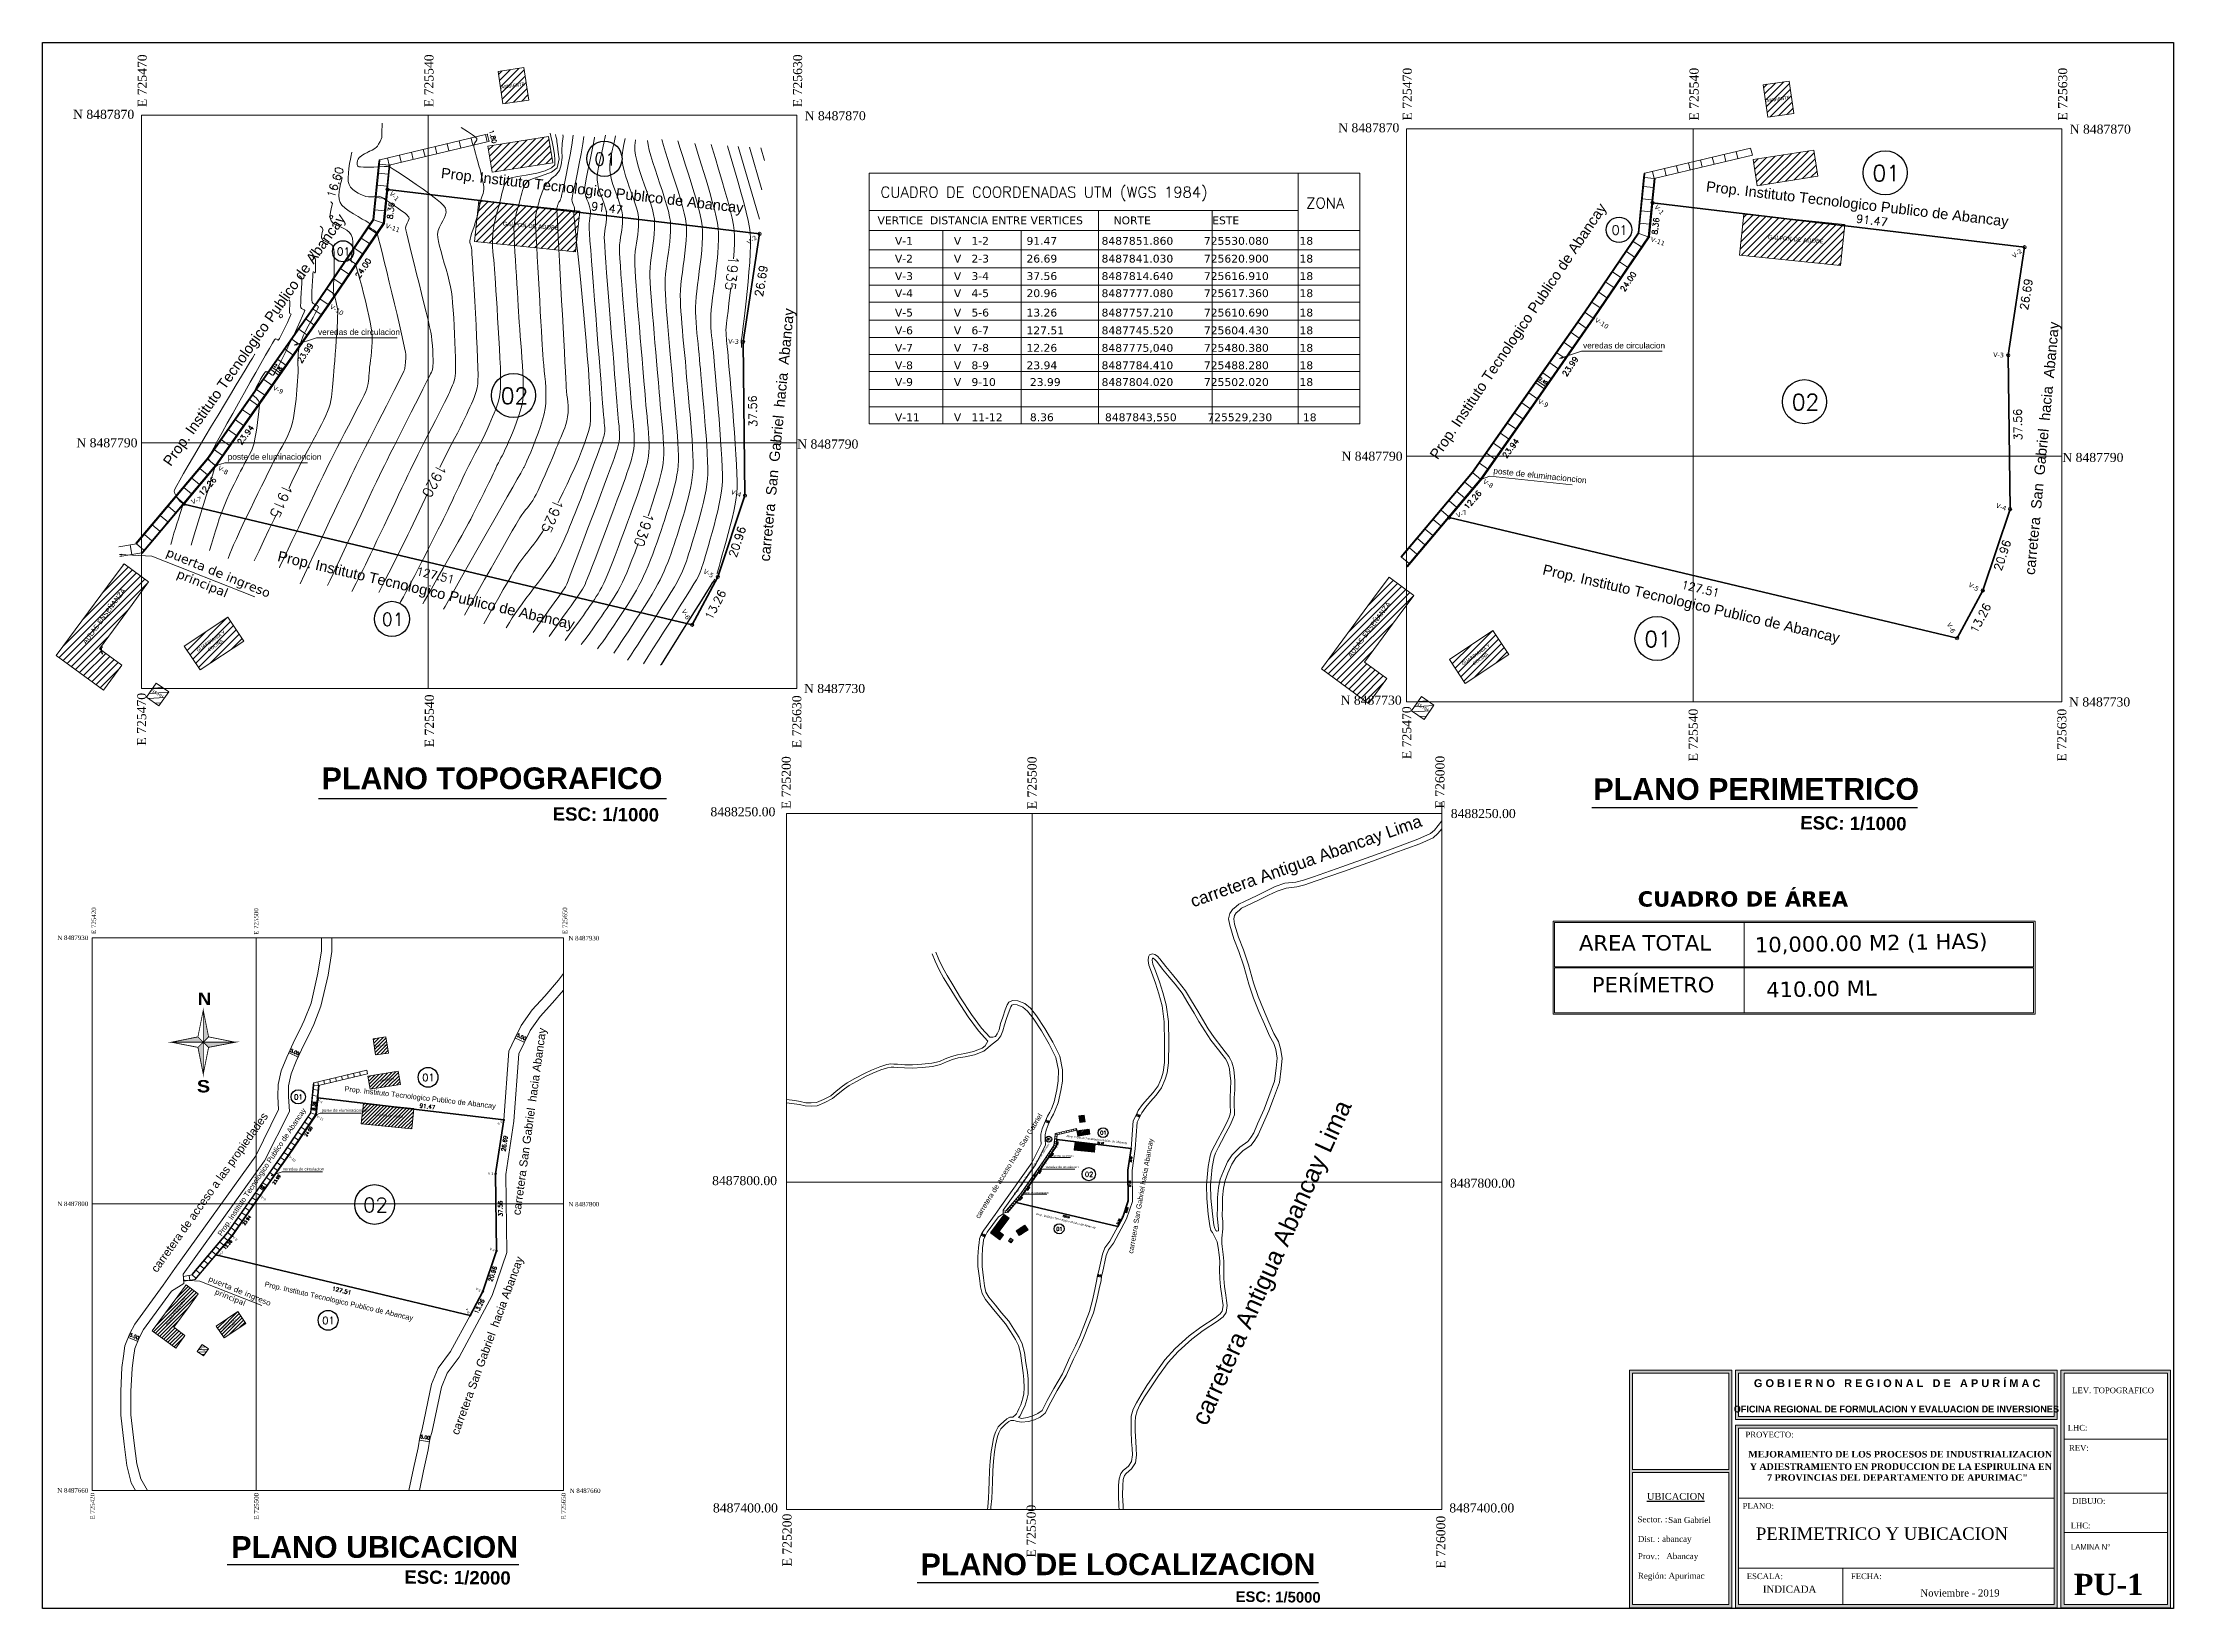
# Model space of a CAD drawing. Header units: metres. Extents: x 717911 to 838331, y 8495011 to 8501478.
# Drawn here: x 837811 to 838331, y 8495954 to 8496337 of the extents above; entities that cross this region are included whole.
import ezdxf
from ezdxf.enums import TextEntityAlignment as Align

# ---------------------------------------------------------------- set-up
doc = ezdxf.new("R2010")
doc.units = ezdxf.units.M
for name, pattern in [('ACAD_ISO02W100', [15, 12, -3]), ('DASHDOT', [25.4, 12.7, -6.35, 0, -6.35]), ('HIDDEN2', [4.7625, 3.175, -1.5875])]:
    doc.linetypes.add(name, pattern=pattern)
for name, color, linetype in [('$AUDIT-BAD-LAYER', 7, 'Continuous'), ('AMBIENTA', 6, 'Continuous'), ('C-TOPO-MAJR', 9, 'Continuous'), ('GRILLA', 7, 'Continuous'), ('SOMBREADO', 7, 'Continuous'), ('VIGAS', 7, 'Continuous')]:
    doc.layers.add(name, color=color, linetype=linetype)
for name, color, linetype, lineweight in [('0.09', 161, 'Continuous', 9), ('0_Pen_No__1', 7, 'Continuous', 13), ('1-blanco', 7, 'Continuous', 25), ('2D Drafting - General_Pen_No__1', 7, 'Continuous', 13), ('A-ACOTACION', 7, 'Continuous', 9), ('ACERO LONG', 211, 'Continuous', 35), ('Calles_Proy(0.015)', 151, 'ACAD_ISO02W100', 15), ('Cimientos', 1, 'Continuous', 50), ('COORD', 7, 'Continuous', 0), ('Cota de Nivel', 7, 'Continuous', 0), ('Del Rotulo', 7, 'Continuous', 5), ('EICers.Inodoros', 190, 'Continuous', 0), ('linea de piso', 140, 'Continuous', 13), ('lotes', 2, 'Continuous', 13), ('lotes-R', 7, 'Continuous', 0), ('MUROS-05', 5, 'Continuous', 30), ('muros_0.8', 12, 'Continuous', 80), ('PLUMA 02', 51, 'Continuous', 20), ('Structural - Grid_Pen_No__15', 214, 'Continuous', 25), ('TEXTO', 7, 'Continuous', 0), ('Texto_Pen_No__21', 7, 'Continuous', 35), ('tuberia-agua', 132, 'DASHDOT', 25), ('vanos', 145, 'Continuous', 9)]:
    doc.layers.add(name, color=color, linetype=linetype, lineweight=lineweight)
doc.layers.add('2D Drafting - General_Pen_No__102', color=7, linetype='Continuous', lineweight=13, true_color=0xcccccc)
doc.layers.add('C-TOPO-MINR-N', color=7, linetype='Continuous', lineweight=0, true_color=0x346a34)
doc.styles.add('2mm', font='verdana.ttf', dxfattribs={"height": 8})
doc.styles.add('ARIAL', font='arial.ttf')
doc.styles.add('CCO', font='')
doc.styles.add('Dutch801 XBd BT', font='dutcheb.ttf', dxfattribs={"height": 0.2})
doc.styles.add('GENERATED_STYLE_7', font='GOTHIC.TTF')
doc.styles.add('L120', font='times.ttf', dxfattribs={"height": 3})
doc.styles.add('NUMERACION', font='verdana.ttf', dxfattribs={"height": 2.5})
doc.styles.get("Standard").update_dxf_attribs({"font": 'simplex.shx'})
doc.styles.get('CCO').set_extended_font_data('Arial Black')
pattern_1 = [(45, (39056.0489, -1564.8566), (-0.86999999854, 0.86999999854), [])]
pattern_2 = [(45, (438304.1879, 4247147.8738), (-0.43499999927, 0.43499999927), [])]
pattern_3 = [(45, (678229.02832, 6796496.4399), (-0.173999999708, 0.173999999708), [])]
pattern_4 = [(45, (38747.1969, -1561.5767), (-0.86999999854, 0.86999999854), [])]

# ---------------------------------------------------------------- blocks, each defined once
blk = doc.blocks.new('_Dot')
at = {"color": 0, "linetype": 'ByBlock', "lineweight": -2}
blk.add_line((-0.5, 0), (-1, 0), dxfattribs=at)
at = {"color": 0, "linetype": 'ByBlock', "const_width": 0.5}
blk.add_lwpolyline([(-0.25, 0, 1), (0.25, 0, 1)], format="xyb", close=True, dxfattribs=at)

msp = doc.modelspace()

# ---------------------------------------------------------------- hatches: boundary and pattern name
at = {"layer": '0.09', "lineweight": 0}
h = msp.add_hatch(dxfattribs=at)
h.set_pattern_fill('JIS_WOOD', color=256, scale=1.74)
h.set_pattern_definition([(45, (837922.2479, 8496330.8146), (-0.87, 0.87), [])])
h.paths.add_polyline_path([(837922.248, 8496329.896), (837923.4, 8496321.98), (837929.709, 8496322.898), (837928.557, 8496330.815)])
h = msp.add_hatch(dxfattribs=at)
h.set_pattern_fill('JIS_WOOD', color=256, scale=1.74)
h.set_pattern_definition([(45, (838231.0999, 8496327.5348), (-0.87, 0.87), [])])
h.paths.add_polyline_path([(838231.1, 8496326.616), (838232.252, 8496318.7), (838238.561, 8496319.618), (838237.409, 8496327.535)])
h = msp.add_hatch(dxfattribs=at)
h.set_pattern_fill('JIS_WOOD', color=256, scale=1.74)
h.set_pattern_definition(pattern_4)
h.paths.add_polyline_path([(837919.758, 8496311.624), (837920.764, 8496305.245), (837935.581, 8496307.581), (837934.575, 8496313.961)])
h = msp.add_hatch(dxfattribs=at)
h.set_pattern_fill('JIS_WOOD', color=256, scale=1.74)
h.set_pattern_definition(pattern_1)
h.paths.add_polyline_path([(838228.61, 8496308.345), (838229.616, 8496301.965), (838244.433, 8496304.302), (838243.427, 8496310.681)])
h = msp.add_hatch(dxfattribs=at)
h.set_pattern_fill('JIS_WOOD', color=256, scale=1.74)
h.set_pattern_definition([(45, (837916.4896, 8496298.2763), (-0.87, 0.87), [])])
h.paths.add_polyline_path([(837916.49, 8496288.314), (837941.133, 8496285.785), (837942.155, 8496295.747), (837917.512, 8496298.276)])
h = msp.add_hatch(dxfattribs=at)
h.set_pattern_fill('JIS_WOOD', color=256, scale=1.74)
h.set_pattern_definition([(45, (838225.3416, 8496294.9964), (-0.87, 0.87), [])])
h.paths.add_polyline_path([(838225.342, 8496285.034), (838249.985, 8496282.505), (838251.007, 8496292.468), (838226.364, 8496294.996)])
h = msp.add_hatch(dxfattribs=at)
h.set_pattern_fill('JIS_WOOD', color=256, scale=1.74)
h.set_pattern_definition(pattern_4)
h.paths.add_polyline_path([(837814.374, 8496187.218), (837825.882, 8496178.734), (837830.385, 8496184.842), (837824.904, 8496188.883), (837832.863, 8496199.678), (837836.915, 8496205.173), (837830.91, 8496209.646), (837826.858, 8496204.15)])
h = msp.add_hatch(dxfattribs=at)
h.set_pattern_fill('JIS_WOOD', color=256, scale=1.74)
h.set_pattern_definition(pattern_1)
h.paths.add_polyline_path([(838123.226, 8496183.939), (838134.734, 8496175.454), (838139.237, 8496181.562), (838133.756, 8496185.603), (838141.715, 8496196.398), (838145.767, 8496201.894), (838139.762, 8496206.366), (838135.71, 8496200.871)])
h = msp.add_hatch(dxfattribs=at)
h.set_pattern_fill('JIS_WOOD', color=256, scale=1.74)
h.set_pattern_definition(pattern_4)
h.paths.add_polyline_path([(837856.254, 8496196.586), (837845.629, 8496189.52), (837849.505, 8496183.691), (837860.13, 8496190.757)])
h = msp.add_hatch(dxfattribs=at)
h.set_pattern_fill('JIS_WOOD', color=256, scale=1.74)
h.set_pattern_definition(pattern_1)
h.paths.add_polyline_path([(838165.106, 8496193.306), (838154.481, 8496186.24), (838158.357, 8496180.411), (838168.982, 8496187.477)])
h = msp.add_hatch(dxfattribs=at)
h.set_pattern_fill('JIS_WOOD', color=256, scale=0.87)
h.set_pattern_definition([(45, (837891.7134, 8496094.0695), (-0.435, 0.435), [])])
h.paths.add_polyline_path([(837891.713, 8496093.61), (837892.29, 8496089.652), (837895.444, 8496090.111), (837894.868, 8496094.069)])
h.paths.add_polyline_path([(837892.027, 8496091.353), (837895.14, 8496091.803), (837895.053, 8496092.406), (837891.94, 8496091.956)], flags=25)
h = msp.add_hatch(dxfattribs=at)
h.set_pattern_fill('JIS_WOOD', color=256, scale=0.87)
h.set_pattern_definition(pattern_2)
h.paths.add_polyline_path([(837890.468, 8496084.474), (837890.971, 8496081.285), (837898.38, 8496082.453), (837897.877, 8496085.642)])
h.paths.add_polyline_path([(837893.268, 8496082.927), (837897.162, 8496083.465), (837897.058, 8496084.22), (837893.163, 8496083.682)], flags=24)
h = msp.add_hatch(dxfattribs=at)
h.set_pattern_fill('JIS_WOOD', color=256, scale=0.87)
h.set_pattern_definition([(45, (837888.8343, 8496077.8003), (-0.435, 0.435), [])])
h.paths.add_polyline_path([(837888.834, 8496072.819), (837901.156, 8496071.555), (837901.667, 8496076.536), (837889.345, 8496077.8)])
h.paths.add_polyline_path([(837892.138, 8496074.62), (837899.244, 8496074.081), (837899.304, 8496074.872), (837892.198, 8496075.411)], flags=24)
h = msp.add_hatch(dxfattribs=at)
h.set_pattern_fill('JIS_WOOD', color=256, scale=0.348)
h.set_pattern_definition([(45, (838064.03852, 8496074.91816), (-0.174, 0.174), [])])
h.paths.add_polyline_path([(838065.3, 8496074.918), (838064.039, 8496074.734), (838064.269, 8496073.151), (838065.531, 8496073.335)])
h.paths.add_polyline_path([(838064.27, 8496073.86), (838065.307, 8496074.01), (838065.278, 8496074.211), (838064.241, 8496074.061)], flags=24)
h = msp.add_hatch(dxfattribs=at)
h.set_pattern_fill('JIS_WOOD', color=256, scale=0.348)
h.set_pattern_definition([(45, (838062.88687, 8496068.4105), (-0.174, 0.174), [])])
h.paths.add_polyline_path([(838068.02, 8496067.905), (838063.091, 8496068.41), (838062.887, 8496066.418), (838067.816, 8496065.912)])
h.paths.add_polyline_path([(838064.208, 8496067.216), (838066.103, 8496067.072), (838066.119, 8496067.283), (838064.224, 8496067.427)], flags=24)
h = msp.add_hatch(dxfattribs=at)
h.set_pattern_fill('JIS_WOOD', color=256, scale=0.348)
h.set_pattern_definition(pattern_3)
h.paths.add_polyline_path([(838066.504, 8496071.547), (838063.541, 8496071.08), (838063.742, 8496069.804), (838066.705, 8496070.272)])
h.paths.add_polyline_path([(838064.647, 8496070.502), (838065.685, 8496070.646), (838065.658, 8496070.847), (838064.619, 8496070.704)], flags=24)
h = msp.add_hatch(dxfattribs=at)
h.set_pattern_fill('JIS_WOOD', color=256, scale=0.348)
h.set_pattern_definition(pattern_3)
h.paths.add_polyline_path([(838046.161, 8496048.691), (838046.972, 8496049.79), (838045.771, 8496050.684), (838044.961, 8496049.585), (838042.464, 8496046.199), (838044.765, 8496044.502), (838045.666, 8496045.724), (838044.57, 8496046.532)])
h.paths.add_polyline_path([(838044.199, 8496047.049), (838045.632, 8496048.988), (838045.366, 8496049.184), (838043.933, 8496047.246)], flags=24)
h = msp.add_hatch(dxfattribs=at)
h.set_pattern_fill('JIS_WOOD', color=256, scale=0.348)
h.set_pattern_definition(pattern_3)
h.paths.add_polyline_path([(838050.84, 8496048.072), (838048.715, 8496046.659), (838049.49, 8496045.493), (838051.615, 8496046.907)])
h.paths.add_polyline_path([(838049.869, 8496046.326), (838050.548, 8496046.791), (838050.428, 8496046.965), (838049.749, 8496046.501)], flags=24)
h.paths.add_polyline_path([(838049.42, 8496046.318), (838050.645, 8496047.155), (838050.525, 8496047.329), (838049.301, 8496046.493)], flags=24)
h = msp.add_hatch(dxfattribs=at)
h.set_pattern_fill('JIS_WOOD', color=256, scale=0.87)
h.set_pattern_definition(pattern_2)
h.paths.add_polyline_path([(837837.777, 8496022.271), (837843.53, 8496018.029), (837845.782, 8496021.083), (837843.041, 8496023.104), (837847.021, 8496028.501), (837849.047, 8496031.249), (837846.045, 8496033.485), (837844.019, 8496030.737)])
h.paths.add_polyline_path([(837841.468, 8496023.292), (837846.843, 8496030.562), (837845.844, 8496031.301), (837840.469, 8496024.031)], flags=24)
h = msp.add_hatch(dxfattribs=at)
h.set_pattern_fill('JIS_WOOD', color=256, scale=0.87)
h.set_pattern_definition(pattern_2)
h.paths.add_polyline_path([(837858.716, 8496026.955), (837853.404, 8496023.422), (837855.342, 8496020.508), (837860.655, 8496024.041)])
h.paths.add_polyline_path([(837856.387, 8496022.566), (837858.425, 8496023.958), (837858.067, 8496024.482), (837856.029, 8496023.09)], flags=24)
h.paths.add_polyline_path([(837855.041, 8496022.541), (837858.715, 8496025.051), (837858.358, 8496025.574), (837854.684, 8496023.064)], flags=24)
at = {"layer": '2D Drafting - General_Pen_No__102', "linetype": 'Continuous'}
h = msp.add_hatch(color=256, dxfattribs=at)
h.paths.add_polyline_path([(838198.419, 8495954.611), (838223.451, 8495954.611), (838223.451, 8496012.626), (838198.419, 8496012.626)])
h.paths.add_polyline_path([(838222.692, 8495955.37), (838199.187, 8495955.37), (838199.187, 8495987.655), (838222.692, 8495987.655)], flags=16)
h.paths.add_polyline_path([(838199.187, 8495988.352), (838199.187, 8496011.868), (838222.692, 8496011.868), (838222.692, 8495988.352)], flags=16)
h = msp.add_hatch(color=256, dxfattribs=at)
h.paths.add_polyline_path([(838224.343, 8496012.626), (838224.343, 8496000.577), (838302.887, 8496000.577), (838302.887, 8496012.626)])
h.paths.add_polyline_path([(838225.102, 8496001.336), (838225.102, 8496011.868), (838302.128, 8496011.868), (838302.128, 8496001.336)], flags=16)
h = msp.add_hatch(color=256, dxfattribs=at)
h.paths.add_polyline_path([(838303.779, 8496012.626), (838303.779, 8495954.611), (838330.556, 8495954.611), (838330.556, 8496012.626)])
h.paths.add_polyline_path([(838304.538, 8495955.37), (838304.538, 8496011.868), (838329.797, 8496011.868), (838329.797, 8495955.37)], flags=16)
h = msp.add_hatch(color=256, dxfattribs=at)
h.paths.add_polyline_path([(838224.343, 8495954.611), (838302.887, 8495954.611), (838302.887, 8495999.238), (838224.343, 8495999.238)])
h.paths.add_polyline_path([(838225.102, 8495955.37), (838225.102, 8495998.479), (838302.128, 8495998.479), (838302.128, 8495955.37)], flags=16)

# ---------------------------------------------------------------- linework, layer by layer
at = {"layer": '0.09', "lineweight": 0}
for p, q in [((837836.837, 8496176.707, -1927.508), (837840.883, 8496176.969, -1927.508)), ((837837.051, 8496177.953, -1927.508), (837841.78, 8496178.26, -1927.508)), ((837837.947, 8496179.245, -1927.508), (837840.319, 8496179.398, -1927.508)), ((837838.434, 8496175.577, -1927.508), (837839.987, 8496175.678, -1927.508)), ((838145.689, 8496173.427, -1928.471), (838149.735, 8496173.689, -1928.471)), ((838145.903, 8496174.674, -1928.471), (838150.632, 8496174.98, -1928.471)), ((838146.799, 8496175.965, -1928.471), (838149.17, 8496176.119, -1928.471)), ((838147.286, 8496172.297, -1928.471), (838148.839, 8496172.398, -1928.471)), ((838046.956, 8496044.097, -121.473), (838047.766, 8496044.149, -121.473)), ((838046.999, 8496044.346, -121.473), (838047.945, 8496044.407, -121.473)), ((838047.178, 8496044.604, -121.473), (838047.653, 8496044.635, -121.473)), ((838047.276, 8496043.871, -121.473), (838047.586, 8496043.891, -121.473)), ((837849.008, 8496017.015, -964.236), (837851.031, 8496017.147, -964.236)), ((837849.115, 8496017.639, -964.236), (837851.479, 8496017.792, -964.236)), ((837849.563, 8496018.284, -964.236), (837850.749, 8496018.361, -964.236)), ((837849.807, 8496016.451, -964.236), (837850.583, 8496016.501, -964.236))]:
    msp.add_line(p, q, dxfattribs=at)
at = {"layer": '0.09', "lineweight": 0, "flags": 128}
for points, elevation in [([(837928.557, 8496330.815), (837922.248, 8496329.896)], 0.133), ([(837923.4, 8496321.98), (837922.248, 8496329.896)], 0.133), ([(837929.709, 8496322.898), (837928.557, 8496330.815)], 0.133), ([(837929.709, 8496322.898), (837923.4, 8496321.98)], 0.133), ([(838237.409, 8496327.535), (838231.1, 8496326.616)], -0.83), ([(838232.252, 8496318.7), (838231.1, 8496326.616)], -0.83), ([(838238.561, 8496319.618), (838237.409, 8496327.535)], -0.83), ([(838238.561, 8496319.618), (838232.252, 8496318.7)], -0.83), ([(837919.758, 8496311.624), (837934.575, 8496313.961)], 0.138), ([(837934.575, 8496313.961), (837935.581, 8496307.581)], 0.138), ([(837919.758, 8496311.624), (837920.764, 8496305.245)], 0.138), ([(837920.764, 8496305.245), (837935.581, 8496307.581)], 0.138), ([(838228.61, 8496308.345), (838243.427, 8496310.681)], -0.825), ([(838228.61, 8496308.345), (838229.616, 8496301.965)], -0.825), ([(838243.427, 8496310.681), (838244.433, 8496304.302)], -0.825), ([(838229.616, 8496301.965), (838244.433, 8496304.302)], -0.825), ([(837917.512, 8496298.276), (837916.49, 8496288.314)], -0.098), ([(837942.155, 8496295.747), (837917.512, 8496298.276)], -0.098), ([(837942.155, 8496295.747), (837941.133, 8496285.785)], -1920), ([(838226.364, 8496294.996), (838225.342, 8496285.034)], -1.061), ([(838251.007, 8496292.468), (838226.364, 8496294.996)], -1.061), ([(838251.007, 8496292.468), (838249.985, 8496282.505)], -1920.963), ([(837941.133, 8496285.785), (837916.49, 8496288.314)], -0.098), ([(838249.985, 8496282.505), (838225.342, 8496285.034)], -1.061), ([(837830.91, 8496209.646), (837826.858, 8496204.15), (837814.374, 8496187.218)], -9.62), ([(837830.91, 8496209.646), (837836.915, 8496205.173)], -9.62), ([(837836.915, 8496205.173), (837832.863, 8496199.678), (837824.904, 8496188.883)], -9.62), ([(838139.762, 8496206.366), (838135.71, 8496200.871), (838123.226, 8496183.939)], -10.583), ([(838139.762, 8496206.366), (838145.767, 8496201.894)], -10.583), ([(838145.767, 8496201.894), (838141.715, 8496196.398), (838133.756, 8496185.603)], -10.583), ([(837856.254, 8496196.586), (837845.629, 8496189.52)], -4.037), ([(837860.13, 8496190.757), (837856.254, 8496196.586)], -4.037), ([(838165.106, 8496193.306), (838154.481, 8496186.24)], -5), ([(838168.982, 8496187.477), (838165.106, 8496193.306)], -5), ([(837830.385, 8496184.842), (837824.904, 8496188.883)], -9.608), ([(837849.505, 8496183.691), (837845.629, 8496189.52)], -4.986), ([(837860.13, 8496190.757), (837849.505, 8496183.691)], -4.037), ([(838168.982, 8496187.477), (838158.357, 8496180.411)], -5), ([(837814.374, 8496187.218), (837825.882, 8496178.734)], -9.62), ([(837830.385, 8496184.842), (837825.882, 8496178.734)], -9.608), ([(838123.226, 8496183.939), (838134.734, 8496175.454)], -10.583), ([(838139.237, 8496181.562), (838133.756, 8496185.603)], -10.571), ([(838158.357, 8496180.411), (838154.481, 8496186.24)], -5.949), ([(837838.791, 8496180.459), (837836.388, 8496176.998)], -7.375), ([(837839.435, 8496174.883), (837836.388, 8496176.998)], -7.367), ([(837838.791, 8496180.459), (837841.838, 8496178.344)], -7.375), ([(837841.838, 8496178.344), (837839.435, 8496174.883)], -7.375), ([(838139.237, 8496181.562), (838134.734, 8496175.454)], -10.571), ([(838147.643, 8496177.179), (838145.24, 8496173.718)], -8.338), ([(838147.643, 8496177.179), (838150.69, 8496175.064)], -8.338), ([(838148.287, 8496171.603), (838145.24, 8496173.718)], -8.33), ([(838150.69, 8496175.064), (838148.287, 8496171.603)], -8.338), ([(837894.868, 8496094.069), (837891.713, 8496093.61)], -0.415), ([(837895.444, 8496090.111), (837894.868, 8496094.069)], -0.415), ([(837892.29, 8496089.652), (837891.713, 8496093.61)], -0.415), ([(837895.444, 8496090.111), (837892.29, 8496089.652)], -0.415), ([(837890.468, 8496084.474), (837897.877, 8496085.642)], -0.413), ([(837890.468, 8496084.474), (837890.971, 8496081.285)], -0.413), ([(837897.877, 8496085.642), (837898.38, 8496082.453)], -0.413), ([(837890.971, 8496081.285), (837898.38, 8496082.453)], -0.413), ([(837889.345, 8496077.8), (837888.834, 8496072.819)], -0.53), ([(837901.667, 8496076.536), (837889.345, 8496077.8)], -0.53), ([(837901.667, 8496076.536), (837901.156, 8496071.555)], -960.481), ([(838065.3, 8496074.918), (838064.039, 8496074.734)], 264.055), ([(838064.269, 8496073.151), (838064.039, 8496074.734)], 264.055), ([(838065.531, 8496073.335), (838064.269, 8496073.151)], 264.055), ([(838065.531, 8496073.335), (838065.3, 8496074.918)], 264.055), ([(837901.156, 8496071.555), (837888.834, 8496072.819)], -0.53), ([(838063.091, 8496068.41), (838062.887, 8496066.418)], 264.009), ([(838068.02, 8496067.905), (838063.091, 8496068.41)], 264.009), ([(838063.541, 8496071.08), (838066.504, 8496071.547)], 264.056), ([(838063.541, 8496071.08), (838063.742, 8496069.804)], 264.056), ([(838063.742, 8496069.804), (838066.705, 8496070.272)], 264.056), ([(838066.504, 8496071.547), (838066.705, 8496070.272)], 264.056), ([(838068.02, 8496067.905), (838067.816, 8496065.912)], -119.971), ([(838067.816, 8496065.912), (838062.887, 8496066.418)], 264.009), ([(838045.771, 8496050.684), (838044.961, 8496049.585), (838042.464, 8496046.199)], 262.105), ([(838046.972, 8496049.79), (838046.161, 8496048.691), (838044.57, 8496046.532)], 262.105), ([(838045.771, 8496050.684), (838046.972, 8496049.79)], 262.105), ([(838050.84, 8496048.072), (838048.715, 8496046.659)], 263.221), ([(838051.615, 8496046.907), (838049.49, 8496045.493)], 263.221), ([(838051.615, 8496046.907), (838050.84, 8496048.072)], 263.221), ([(838042.464, 8496046.199), (838044.765, 8496044.502)], 262.105), ([(838045.666, 8496045.724), (838044.57, 8496046.532)], 262.107), ([(838045.666, 8496045.724), (838044.765, 8496044.502)], 262.107), ([(838047.347, 8496044.847), (838046.866, 8496044.155)], 262.554), ([(838047.476, 8496043.732), (838046.866, 8496044.155)], 262.555), ([(838047.347, 8496044.847), (838047.956, 8496044.424)], 262.554), ([(838047.956, 8496044.424), (838047.476, 8496043.732)], 262.554), ([(838049.49, 8496045.493), (838048.715, 8496046.659)], 263.032), ([(837846.045, 8496033.485), (837844.019, 8496030.737), (837837.777, 8496022.271)], -5.291), ([(837849.047, 8496031.249), (837847.021, 8496028.501), (837843.041, 8496023.104)], -5.291), ([(837846.045, 8496033.485), (837849.047, 8496031.249)], -5.291), ([(837858.716, 8496026.955), (837853.404, 8496023.422)], -2.5), ([(837860.655, 8496024.041), (837858.716, 8496026.955)], -2.5), ([(837837.777, 8496022.271), (837843.53, 8496018.029)], -5.291), ([(837845.782, 8496021.083), (837843.041, 8496023.104)], -5.285), ([(837845.782, 8496021.083), (837843.53, 8496018.029)], -5.285), ([(837855.342, 8496020.508), (837853.404, 8496023.422)], -2.975), ([(837860.655, 8496024.041), (837855.342, 8496020.508)], -2.5), ([(837849.985, 8496018.892), (837848.783, 8496017.161)], -4.169), ([(837850.307, 8496016.104), (837848.783, 8496017.161)], -4.165), ([(837849.985, 8496018.892), (837851.508, 8496017.834)], -4.169), ([(837851.508, 8496017.834), (837850.307, 8496016.104)], -4.169)]:
    msp.add_lwpolyline(points, dxfattribs=dict(at, elevation=elevation))
at = {"layer": '0_Pen_No__1', "linetype": 'Continuous'}
for p, q in [((838304.538, 8495995.805), (838329.797, 8495995.805)), ((838302.128, 8495981.368), (838225.102, 8495981.368)), ((838304.538, 8495982.591), (838329.797, 8495982.591)), ((838304.538, 8495973.005), (838329.797, 8495973.005)), ((838225.099, 8495964.295), (838302.131, 8495964.295)), ((838250.525, 8495964.295), (838250.525, 8495955.37))]:
    msp.add_line(p, q, dxfattribs=at)
at = {"layer": '0_Pen_No__1', "linetype": 'Continuous', "flags": 128}
for points in [[(838198.419, 8495954.611), (838223.451, 8495954.611), (838223.451, 8496012.626), (838198.419, 8496012.626)], [(838199.187, 8496011.868), (838222.692, 8496011.868), (838222.692, 8495988.352), (838199.187, 8495988.352)], [(838224.343, 8496000.577), (838302.887, 8496000.577), (838302.887, 8496012.626), (838224.343, 8496012.626)], [(838225.102, 8496001.336), (838302.128, 8496001.336), (838302.128, 8496011.868), (838225.102, 8496011.868)], [(838303.779, 8495954.611), (838330.556, 8495954.611), (838330.556, 8496012.626), (838303.779, 8496012.626)], [(838304.538, 8495955.37), (838329.797, 8495955.37), (838329.797, 8496011.868), (838304.538, 8496011.868)], [(838224.343, 8495999.238), (838224.343, 8495954.611), (838302.887, 8495954.611), (838302.887, 8495999.238)], [(838225.102, 8495998.479), (838225.102, 8495955.37), (838302.128, 8495955.37), (838302.128, 8495998.479)], [(838199.187, 8495955.37), (838222.692, 8495955.37), (838222.692, 8495987.655), (838199.187, 8495987.655)]]:
    msp.add_lwpolyline(points, close=True, dxfattribs=at)
at = {"layer": '1-blanco', "linetype": 'Continuous', "lineweight": 5}
for p, q in [((838012.842, 8496305.045), (838132.586, 8496305.045)), ((838012.842, 8496305.045), (838012.842, 8496291.042)), ((838117.588, 8496305.045), (838117.588, 8496295.956)), ((838012.842, 8496295.956), (838117.588, 8496295.956)), ((838068.805, 8496295.956), (838068.805, 8496291.042)), ((838096.534, 8496295.956), (838096.534, 8496291.042)), ((838117.588, 8496295.956), (838117.588, 8496291.042)), ((838117.588, 8496295.956), (838117.588, 8496291.042)), ((838012.842, 8496291.042), (838132.586, 8496291.042)), ((838012.842, 8496243.769), (838012.842, 8496291.042)), ((838012.842, 8496277.689), (838012.842, 8496291.04)), ((838012.842, 8496281.952), (838012.842, 8496286.295)), ((838012.842, 8496286.295), (838132.586, 8496286.295)), ((838030.806, 8496291.042), (838030.806, 8496286.129)), ((838049.976, 8496291.042), (838049.976, 8496286.129)), ((838068.805, 8496291.14), (838068.805, 8496291.042)), ((838068.805, 8496291.042), (838068.805, 8496277.689)), ((838096.534, 8496291.14), (838096.534, 8496291.042)), ((838096.534, 8496291.042), (838096.534, 8496277.689)), ((838117.588, 8496291.14), (838117.588, 8496281.952)), ((838117.588, 8496291.14), (838117.588, 8496260.729)), ((838117.588, 8496291.042), (838117.588, 8496277.689)), ((838117.588, 8496291.04), (838117.588, 8496277.689)), ((838012.842, 8496281.952), (838132.586, 8496281.952)), ((838030.806, 8496286.129), (838030.806, 8496277.689)), ((838049.976, 8496286.129), (838049.976, 8496277.689)), ((838068.805, 8496282.602), (838068.805, 8496243.769)), ((838068.805, 8496281.952), (838068.805, 8496277.689)), ((838096.534, 8496282.602), (838096.534, 8496243.769)), ((838096.534, 8496281.952), (838096.534, 8496277.689)), ((838117.588, 8496282.602), (838117.588, 8496243.769)), ((838012.842, 8496277.689), (838132.586, 8496277.689)), ((838030.806, 8496277.689), (838030.806, 8496243.769)), ((838049.976, 8496277.689), (838049.976, 8496243.769)), ((838012.842, 8496273.512), (838132.586, 8496273.512)), ((838012.842, 8496269.169), (838132.586, 8496269.169)), ((838012.842, 8496264.906), (838132.586, 8496264.906)), ((838012.842, 8496260.729), (838132.586, 8496260.729)), ((838012.842, 8496256.552), (838132.586, 8496256.552)), ((838012.842, 8496252.209), (838132.586, 8496252.209)), ((838012.842, 8496247.946), (838132.586, 8496247.946)), ((838012.842, 8496243.769), (838132.586, 8496243.769))]:
    msp.add_line(p, q, dxfattribs=at)
at = {"layer": '1-blanco', "linetype": 'Continuous', "lineweight": 9}
for p, q in [((838179.795, 8496099.586), (838179.795, 8496122.335)), ((838179.795, 8496122.335), (838297.46, 8496122.335)), ((838180.142, 8496111.202), (838180.142, 8496121.988)), ((838180.142, 8496121.988), (838297.113, 8496121.988)), ((838226.441, 8496121.988), (838226.441, 8496099.907)), ((838297.113, 8496121.988), (838297.113, 8496111.202)), ((838297.46, 8496122.335), (838297.46, 8496099.586)), ((838297.113, 8496111.202), (838180.142, 8496111.202)), ((838180.142, 8496099.907), (838180.142, 8496110.948)), ((838180.142, 8496110.948), (838297.113, 8496110.948)), ((838297.113, 8496110.948), (838297.113, 8496099.907)), ((838297.46, 8496099.586), (838179.795, 8496099.586)), ((838297.113, 8496099.907), (838180.142, 8496099.907))]:
    msp.add_line(p, q, dxfattribs=at)
at = {"layer": '1-blanco', "linetype": 'Continuous', "lineweight": 5, "flags": 128}
msp.add_lwpolyline([(838132.586, 8496305.045), (838132.586, 8496243.769)], dxfattribs=at)
at = {"layer": '2D Drafting - General_Pen_No__1', "linetype": 'Continuous', "flags": 128}
for points in [[(838198.419, 8495954.611), (838223.451, 8495954.611), (838223.451, 8496012.626), (838198.419, 8496012.626)], [(838199.187, 8495988.352), (838199.187, 8496011.868), (838222.692, 8496011.868), (838222.692, 8495988.352)], [(838224.343, 8496012.626), (838224.343, 8496000.577), (838302.887, 8496000.577), (838302.887, 8496012.626)], [(838225.102, 8496001.336), (838225.102, 8496011.868), (838302.128, 8496011.868), (838302.128, 8496001.336)], [(838303.779, 8496012.626), (838303.779, 8495954.611), (838330.556, 8495954.611), (838330.556, 8496012.626)], [(838304.538, 8495955.37), (838304.538, 8496011.868), (838329.797, 8496011.868), (838329.797, 8495955.37)], [(838224.343, 8495954.611), (838302.887, 8495954.611), (838302.887, 8495999.238), (838224.343, 8495999.238)], [(838225.102, 8495955.37), (838225.102, 8495998.479), (838302.128, 8495998.479), (838302.128, 8495955.37)], [(838222.692, 8495955.37), (838199.187, 8495955.37), (838199.187, 8495987.655), (838222.692, 8495987.655)]]:
    msp.add_lwpolyline(points, close=True, dxfattribs=at)
at = {"layer": '2D Drafting - General_Pen_No__102', "color": 8, "linetype": 'Continuous', "lineweight": 0}
msp.add_line((838053.039, 8496060.253, -119.971), (838053.367, 8496060.024, -119.971), dxfattribs=at)
at = {"layer": '2D Drafting - General_Pen_No__102', "color": 8, "linetype": 'Continuous', "lineweight": 0, "flags": 128}
for points, elevation in [([(837893.368, 8496308.316), (837919.178, 8496314.459)], -1920), ([(837895.647, 8496307.008), (837919.595, 8496312.708)], -1920), ([(837910.239, 8496310.481), (837909.823, 8496312.232)], -1920), ([(837913.158, 8496311.176), (837912.741, 8496312.927)], -1920), ([(837916.076, 8496311.87), (837915.66, 8496313.621)], -1920), ([(837919.178, 8496314.459), (837919.595, 8496312.708)], -1920), ([(837893.368, 8496308.316), (837893.167, 8496308.316)], -1920), ([(837895.647, 8496307.008), (837893.259, 8496307.251)], -1920), ([(837895.647, 8496307.008), (837895.23, 8496308.759)], -1920), ([(837898.566, 8496307.702), (837898.149, 8496309.453)], -1920), ([(837901.484, 8496308.397), (837901.067, 8496310.148)], -1920), ([(837904.403, 8496309.092), (837903.986, 8496310.843)], -1920), ([(837907.321, 8496309.786), (837906.904, 8496311.537)], -1920), ([(838202.22, 8496305.036), (838228.03, 8496311.179)], -1920.963), ([(838204.499, 8496303.728), (838228.447, 8496309.428)], -1920.963), ([(838213.255, 8496305.812), (838212.838, 8496307.563)], -1920.963), ([(838216.173, 8496306.506), (838215.756, 8496308.257)], -1920.963), ([(838219.091, 8496307.201), (838218.675, 8496308.952)], -1920.963), ([(838222.01, 8496307.896), (838221.593, 8496309.647)], -1920.963), ([(838224.928, 8496308.59), (838224.512, 8496310.341)], -1920.963), ([(838228.03, 8496311.179), (838228.447, 8496309.428)], -1920.963), ([(837895.121, 8496301.841), (837892.733, 8496302.084)], -1920), ([(837895.425, 8496304.826), (837893.037, 8496305.069)], -1920), ([(838202.019, 8496305.036), (838201.912, 8496303.991), (838200.532, 8496290.44), (838187.462, 8496271.177), (838173.743, 8496251.527), (838160.075, 8496232.026), (838142.649, 8496211.358)], -1920.963), ([(838202.22, 8496305.036), (838202.111, 8496303.971), (838200.726, 8496290.369), (838187.627, 8496271.063), (838173.907, 8496251.412), (838160.233, 8496231.904), (838142.802, 8496211.229)], -1920.963), ([(838204.499, 8496303.728), (838203.053, 8496289.523), (838189.604, 8496269.703), (838175.874, 8496250.036), (838162.137, 8496230.439), (838144.073, 8496209.013)], -1920.963), ([(838204.7, 8496303.728), (838203.246, 8496289.453), (838189.769, 8496269.589), (838176.037, 8496249.922), (838162.296, 8496230.317), (838144.226, 8496208.884)], -1920.963), ([(838204.277, 8496301.546), (838201.889, 8496301.789)], -1920.963), ([(838202.22, 8496305.036), (838202.019, 8496305.036)], -1920.963), ([(838204.499, 8496303.728), (838202.111, 8496303.971)], -1920.963), ([(838204.499, 8496303.728), (838204.082, 8496305.479)], -1920.963), ([(838207.418, 8496304.423), (838207.001, 8496306.174)], -1920.963), ([(838210.336, 8496305.117), (838209.919, 8496306.868)], -1920.963), ([(837894.817, 8496298.857), (837892.429, 8496299.1)], -1920), ([(838203.973, 8496298.561), (838201.585, 8496298.804)], -1920.963), ([(837892.512, 8496290.314), (837890.526, 8496291.662)], -1920), ([(837894.202, 8496292.802), (837891.871, 8496293.618)], -1920), ([(837894.513, 8496295.872), (837892.125, 8496296.115)], -1920), ([(838203.365, 8496292.592), (838200.977, 8496292.835)], -1920.963), ([(838203.669, 8496295.577), (838201.281, 8496295.82)], -1920.963), ([(837889.143, 8496285.349), (837887.157, 8496286.697)], -1920), ([(837890.828, 8496287.832), (837888.842, 8496289.179)], -1920), ([(838201.364, 8496287.035), (838199.378, 8496288.382)], -1920.963), ([(838203.054, 8496289.522), (838200.723, 8496290.339)], -1920.963), ([(837885.774, 8496280.384), (837883.788, 8496281.732)], -1920), ([(837887.459, 8496282.867), (837885.473, 8496284.215)], -1920), ([(838197.995, 8496282.07), (838196.009, 8496283.417)], -1920.963), ([(838199.68, 8496284.552), (838197.694, 8496285.9)], -1920.963), ([(837882.405, 8496275.419), (837880.44, 8496276.797)], -1920), ([(837884.09, 8496277.902), (837882.104, 8496279.25)], -1920), ([(838192.942, 8496274.622), (838190.956, 8496275.97)], -1920.963), ([(838194.626, 8496277.105), (838192.64, 8496278.452)], -1920.963), ([(838196.311, 8496279.587), (838194.325, 8496280.935)], -1920.963), ([(837879.003, 8496270.477), (837877.069, 8496271.832)], -1920), ([(837880.72, 8496272.937), (837878.755, 8496274.314)], -1920), ([(838189.572, 8496269.657), (838187.607, 8496271.034)], -1920.963), ([(838191.257, 8496272.139), (838189.292, 8496273.517)], -1920.963), ([(837875.568, 8496265.557), (837873.626, 8496266.919)], -1920), ([(837877.285, 8496268.017), (837875.347, 8496269.376)], -1920), ([(838186.137, 8496264.737), (838184.199, 8496266.096)], -1920.963), ([(838187.855, 8496267.197), (838185.921, 8496268.552)], -1920.963), ([(837872.147, 8496260.628), (837870.182, 8496262.006)], -1920), ([(837873.851, 8496263.098), (837871.904, 8496264.462)], -1920), ([(838182.703, 8496259.818), (838180.756, 8496261.182)], -1920.963), ([(838184.42, 8496262.278), (838182.477, 8496263.639)], -1920.963), ([(837868.703, 8496255.715), (837866.738, 8496257.093)], -1920), ([(837870.425, 8496258.172), (837868.46, 8496259.549)], -1920), ([(838179.277, 8496254.892), (838177.312, 8496256.269)], -1920.963), ([(838180.999, 8496257.348), (838179.034, 8496258.726)], -1920.963), ([(837865.259, 8496250.802), (837863.294, 8496252.179)], -1920), ([(837866.981, 8496253.258), (837865.016, 8496254.636)], -1920), ([(838175.833, 8496249.979), (838173.868, 8496251.356)], -1920.963), ([(838177.555, 8496252.435), (838175.59, 8496253.813)], -1920.963), ([(837860.093, 8496243.432), (837858.128, 8496244.81)], -1920), ([(837861.815, 8496245.889), (837859.85, 8496247.266)], -1920), ([(837863.537, 8496248.345), (837861.572, 8496249.723)], -1920), ([(838172.389, 8496245.065), (838170.424, 8496246.443)], -1920.963), ([(838174.111, 8496247.522), (838172.146, 8496248.899)], -1920.963), ([(837856.649, 8496238.519), (837854.684, 8496239.896)], -1920), ([(837858.371, 8496240.975), (837856.406, 8496242.353)], -1920), ([(838168.945, 8496240.152), (838166.98, 8496241.53)], -1920.963), ([(838170.667, 8496242.609), (838168.702, 8496243.986)], -1920.963), ([(837851.354, 8496235.151), (837853.188, 8496233.604)], -1920), ([(837854.927, 8496236.062), (837852.962, 8496237.44)], -1920), ([(838163.779, 8496232.782), (838161.814, 8496234.16)], -1920.963), ([(838165.501, 8496235.239), (838163.536, 8496236.616)], -1920.963), ([(838167.223, 8496237.695), (838165.258, 8496239.073)], -1920.963), ([(837847.486, 8496230.564), (837849.321, 8496229.017)], -1920), ([(837849.42, 8496232.858), (837851.255, 8496231.311)], -1920), ([(838158.272, 8496229.578), (838160.107, 8496228.031)], -1920.963), ([(838160.206, 8496231.872), (838162.04, 8496230.325)], -1920.963), ([(837843.619, 8496225.977), (837845.453, 8496224.43)], -1920), ([(837845.552, 8496228.271), (837847.387, 8496226.724)], -1920), ([(838154.404, 8496224.991), (838156.239, 8496223.444)], -1920.963), ([(838156.338, 8496227.284), (838158.173, 8496225.737)], -1920.963), ([(837837.817, 8496219.096), (837839.652, 8496217.549)], -1920), ([(837839.751, 8496221.39), (837841.586, 8496219.843)], -1920), ([(837841.685, 8496223.683), (837843.52, 8496222.136)], -1920), ([(838150.537, 8496220.403), (838152.372, 8496218.856)], -1920.963), ([(838152.471, 8496222.697), (838154.305, 8496221.15)], -1920.963), ([(837829.672, 8496213.77), (837833.95, 8496214.509)], 0.963), ([(837832.82, 8496211.878), (837832.412, 8496214.243)], 0.963), ([(837833.95, 8496214.509), (837833.797, 8496214.638)], -1920), ([(837833.95, 8496214.509), (837835.785, 8496212.962)], -1920), ([(837835.884, 8496216.802), (837837.719, 8496215.255)], -1920), ([(838144.736, 8496213.523), (838146.571, 8496211.976)], -1920.963), ([(838146.669, 8496215.816), (838148.504, 8496214.269)], -1920.963), ([(838148.603, 8496218.11), (838150.438, 8496216.563)], -1920.963), ([(837829.85, 8496211.365), (837835.221, 8496212.293)], 0.963), ([(837835.221, 8496212.293), (837835.374, 8496212.164)], -1920), ([(838142.802, 8496211.229), (838142.649, 8496211.358)], -1920.963), ([(838142.802, 8496211.229), (838144.637, 8496209.682)], -1920.963), ([(838144.073, 8496209.013), (838144.226, 8496208.884)], -1920.963), ([(837877.273, 8496082.82), (837890.178, 8496085.891)], -960.481), ([(837878.413, 8496082.166), (837890.387, 8496085.016)], -960.481), ([(837879.872, 8496082.513), (837879.664, 8496083.389)], -960.481), ([(837881.332, 8496082.861), (837881.123, 8496083.736)], -960.481), ([(837882.791, 8496083.208), (837882.582, 8496084.084)], -960.481), ([(837884.25, 8496083.555), (837884.042, 8496084.431)], -960.481), ([(837885.709, 8496083.903), (837885.501, 8496084.778)], -960.481), ([(837887.168, 8496084.25), (837886.96, 8496085.125)], -960.481), ([(837888.628, 8496084.597), (837888.419, 8496085.473)], -960.481), ([(837890.178, 8496085.891), (837890.387, 8496085.016)], -960.481), ([(837877.173, 8496082.82), (837877.12, 8496082.298), (837876.43, 8496075.522), (837869.894, 8496065.891), (837863.035, 8496056.065), (837856.201, 8496046.315), (837847.488, 8496035.981)], -960.481), ([(837877.273, 8496082.82), (837877.219, 8496082.288), (837876.527, 8496075.487), (837869.977, 8496065.834), (837863.117, 8496056.008), (837856.28, 8496046.254), (837847.564, 8496035.917)], -960.481), ([(837878.413, 8496082.166), (837877.69, 8496075.064), (837870.965, 8496065.153), (837864.1, 8496055.32), (837857.232, 8496045.522), (837848.2, 8496034.809)], -960.481), ([(837878.516, 8496082.191), (837877.787, 8496075.028), (837871.048, 8496065.097), (837864.182, 8496055.263), (837857.311, 8496045.461), (837848.276, 8496034.744)], -960.481), ([(837877.998, 8496078.09), (837876.804, 8496078.212)], -960.481), ([(837878.15, 8496079.583), (837876.956, 8496079.704)], -960.481), ([(837878.302, 8496081.075), (837877.108, 8496081.197)], -960.481), ([(837877.273, 8496082.82), (837877.173, 8496082.82)], -960.481), ([(837878.413, 8496082.166), (837877.219, 8496082.288)], -960.481), ([(837878.413, 8496082.166), (837878.205, 8496083.042)], -960.481), ([(837876.003, 8496072.578), (837875.01, 8496073.252)], -960.481), ([(837876.845, 8496073.819), (837875.852, 8496074.493)], -960.481), ([(837877.691, 8496075.063), (837876.525, 8496075.471)], -960.481), ([(837877.846, 8496076.598), (837876.652, 8496076.72)], -960.481), ([(837872.634, 8496067.613), (837871.641, 8496068.287)], -960.481), ([(837873.477, 8496068.854), (837872.484, 8496069.528)], -960.481), ([(837874.319, 8496070.096), (837873.326, 8496070.769)], -960.481), ([(837875.161, 8496071.337), (837874.168, 8496072.011)], -960.481), ([(838058.222, 8496070.418), (838058.201, 8496070.209), (838057.925, 8496067.499), (838055.311, 8496063.647), (838052.567, 8496059.717), (838049.833, 8496055.816), (838046.348, 8496051.683)], -119.971), ([(838058.263, 8496070.418), (838058.241, 8496070.205), (838057.964, 8496067.485), (838055.344, 8496063.624), (838052.6, 8496059.694), (838049.865, 8496055.792), (838046.379, 8496051.657)], -119.971), ([(838058.718, 8496070.157), (838058.429, 8496067.316), (838055.739, 8496063.352), (838052.993, 8496059.418), (838050.246, 8496055.499), (838046.633, 8496051.214)], -119.971), ([(838058.759, 8496070.157), (838058.468, 8496067.302), (838055.772, 8496063.329), (838053.026, 8496059.396), (838050.278, 8496055.475), (838046.664, 8496051.188)], -119.971), ([(838058.492, 8496067.93), (838058.014, 8496067.978)], -119.971), ([(838058.552, 8496068.527), (838058.075, 8496068.575)], -119.971), ([(838058.613, 8496069.123), (838058.136, 8496069.172)], -119.971), ([(838058.674, 8496069.72), (838058.196, 8496069.769)], -119.971), ([(838058.263, 8496070.418), (838058.222, 8496070.418)], -119.971), ([(838058.718, 8496070.157), (838058.241, 8496070.205)], -119.971), ([(838058.263, 8496070.418), (838063.425, 8496071.647)], -119.971), ([(838058.718, 8496070.157), (838058.635, 8496070.507)], -119.971), ([(838058.718, 8496070.157), (838063.508, 8496071.297)], -119.971), ([(838058.718, 8496070.157), (838058.759, 8496070.157)], -119.971), ([(838060.469, 8496070.574), (838060.386, 8496070.924)], -119.971), ([(838061.053, 8496070.712), (838060.97, 8496071.063)], -119.971), ([(838061.637, 8496070.851), (838061.553, 8496071.202)], -119.971), ([(838062.221, 8496070.99), (838062.137, 8496071.341)], -119.971), ([(838062.804, 8496071.129), (838062.721, 8496071.479)], -119.971), ([(838063.388, 8496071.268), (838063.305, 8496071.618)], -119.971), ([(838063.425, 8496071.647), (838063.508, 8496071.297)], -119.971), ([(837869.232, 8496062.671), (837868.263, 8496063.35)], -960.481), ([(837870.091, 8496063.901), (837869.124, 8496064.578)], -960.481), ([(837870.949, 8496065.131), (837869.967, 8496065.819)], -960.481), ([(837871.792, 8496066.372), (837870.809, 8496067.061)], -960.481), ([(838055.046, 8496062.359), (838054.658, 8496062.63)], -119.971), ([(838055.389, 8496062.851), (838055.003, 8496063.122)], -119.971), ([(838055.733, 8496063.343), (838055.34, 8496063.618)], -119.971), ([(838056.07, 8496063.839), (838055.677, 8496064.115)], -119.971), ([(838056.407, 8496064.336), (838056.01, 8496064.605)], -119.971), ([(838056.744, 8496064.832), (838056.347, 8496065.102)], -119.971), ([(838057.081, 8496065.329), (838056.683, 8496065.598)], -119.971), ([(838057.418, 8496065.825), (838057.02, 8496066.095)], -119.971), ([(838057.754, 8496066.322), (838057.357, 8496066.591)], -119.971), ([(838058.091, 8496066.818), (838057.694, 8496067.088)], -119.971), ([(838058.429, 8496067.316), (838057.963, 8496067.479)], -119.971), ([(837865.802, 8496057.748), (837864.819, 8496058.437)], -960.481), ([(837866.663, 8496058.976), (837865.68, 8496059.665)], -960.481), ([(837867.515, 8496060.211), (837866.541, 8496060.893)], -960.481), ([(837868.373, 8496061.441), (837867.402, 8496062.122)], -960.481), ([(838051.608, 8496057.442), (838051.215, 8496057.717)], -119.971), ([(838051.952, 8496057.933), (838051.559, 8496058.208)], -119.971), ([(838052.296, 8496058.424), (838051.903, 8496058.7)], -119.971), ([(838052.641, 8496058.916), (838052.248, 8496059.191)], -119.971), ([(838052.985, 8496059.407), (838052.592, 8496059.682)], -119.971), ([(838053.33, 8496059.898), (838052.936, 8496060.174)], -119.971), ([(838053.674, 8496060.39), (838053.281, 8496060.665)], -119.971), ([(838054.018, 8496060.881), (838053.625, 8496061.156)], -119.971), ([(838054.359, 8496061.375), (838053.97, 8496061.648)], -119.971), ([(838054.703, 8496061.867), (838054.314, 8496062.139)], -119.971), ([(837861.497, 8496051.606), (837860.514, 8496052.295)], -960.481), ([(837862.358, 8496052.835), (837861.375, 8496053.524)], -960.481), ([(837863.219, 8496054.063), (837862.236, 8496054.752)], -960.481), ([(837864.08, 8496055.291), (837863.097, 8496055.98)], -960.481), ([(837864.941, 8496056.52), (837863.958, 8496057.208)], -960.481), ([(838046.766, 8496052.116), (838047.133, 8496051.806)], -119.971), ([(838047.152, 8496052.574), (838047.519, 8496052.265)], -119.971), ([(838047.539, 8496053.033), (838047.906, 8496052.724)], -119.971), ([(838047.926, 8496053.492), (838048.293, 8496053.182)], -119.971), ([(838048.313, 8496053.951), (838048.68, 8496053.641)], -119.971), ([(838048.699, 8496054.409), (838049.066, 8496054.1)], -119.971), ([(838049.086, 8496054.868), (838049.453, 8496054.559)], -119.971), ([(838049.473, 8496055.327), (838049.84, 8496055.017)], -119.971), ([(838049.86, 8496055.786), (838050.227, 8496055.476)], -119.971), ([(838050.574, 8496055.968), (838050.181, 8496056.243)], -119.971), ([(838050.919, 8496056.459), (838050.526, 8496056.734)], -119.971), ([(838051.263, 8496056.95), (838050.87, 8496057.226)], -119.971), ([(837858.053, 8496046.693), (837857.071, 8496047.382)], -960.481), ([(837858.914, 8496047.922), (837857.932, 8496048.61)], -960.481), ([(837859.775, 8496049.15), (837858.793, 8496049.839)], -960.481), ([(837860.636, 8496050.378), (837859.653, 8496051.067)], -960.481), ([(838045.523, 8496051.509), (838046.379, 8496051.657)], 264.221), ([(838045.559, 8496051.028), (838046.633, 8496051.214)], 264.221), ([(838046.153, 8496051.131), (838046.071, 8496051.604)], 264.221), ([(838046.379, 8496051.657), (838046.348, 8496051.683)], -119.971), ([(838046.379, 8496051.657), (838046.746, 8496051.348)], -119.971), ([(838046.633, 8496051.214), (838046.664, 8496051.188)], -119.971), ([(837853.366, 8496042.797), (837854.283, 8496042.024)], -960.481), ([(837854.333, 8496043.944), (837855.25, 8496043.171)], -960.481), ([(837855.299, 8496045.091), (837856.217, 8496044.318)], -960.481), ([(837856.266, 8496046.238), (837857.184, 8496045.464)], -960.481), ([(837848.531, 8496037.063), (837849.449, 8496036.29)], -960.481), ([(837849.498, 8496038.21), (837850.416, 8496037.437)], -960.481), ([(837850.465, 8496039.357), (837851.382, 8496038.584)], -960.481), ([(837851.432, 8496040.504), (837852.349, 8496039.73)], -960.481), ([(837852.399, 8496041.651), (837853.316, 8496040.877)], -960.481), ([(837847.564, 8496035.917), (837848.482, 8496035.143)], -960.481), ([(837848.2, 8496034.809), (837848.276, 8496034.744)], -960.481)]:
    msp.add_lwpolyline(points, dxfattribs=dict(at, elevation=elevation))
at = {"layer": '2D Drafting - General_Pen_No__102', "linetype": 'Continuous', "lineweight": 9, "flags": 128}
for points, elevation in [([(837895.647, 8496307.008), (837895.848, 8496307.008)], -1920), ([(838204.499, 8496303.728), (838204.7, 8496303.728)], -1920.963), ([(838059.302, 8496070.296), (838059.219, 8496070.646)], -119.971), ([(838059.886, 8496070.435), (838059.802, 8496070.785)], -119.971), ([(837847.564, 8496035.917), (837847.488, 8496035.981)], -960.481)]:
    msp.add_lwpolyline(points, dxfattribs=dict(at, elevation=elevation))
at = {"layer": '2D Drafting - General_Pen_No__102', "color": 8, "linetype": 'Continuous', "lineweight": 0, "flags": 128}
for points in [[(837845.425, 8496035.547), (837847.564, 8496035.917)], [(837845.515, 8496034.345), (837848.2, 8496034.809)], [(837847, 8496034.601), (837846.795, 8496035.784)]]:
    msp.add_lwpolyline(points, dxfattribs=at)
at = {"layer": '2D Drafting - General_Pen_No__102', "color": 8, "linetype": 'Continuous', "lineweight": 0}
msp.add_circle((838058.736, 8496070.136, -119.971), 0.02, dxfattribs=at)
at = {"layer": 'A-ACOTACION', "lineweight": 30, "flags": 128}
msp.add_lwpolyline([(837811.039, 8496336.937), (838331.239, 8496336.937), (838331.239, 8495954.437), (837811.039, 8495954.437), (837811.039, 8496336.937)], dxfattribs=at)
at = {"layer": 'ACERO LONG', "color": 2, "linetype": 'Continuous', "lineweight": 9}
for p, q in [((837867.202, 8496257.768, 0.963), (837867.174, 8496257.727, 0.963)), ((837869.17, 8496256.394, 0.963), (837869.142, 8496256.353, 0.963)), ((838176.054, 8496254.488), (838176.026, 8496254.447)), ((838178.022, 8496253.114), (838177.994, 8496253.073)), ((838055.818, 8496073.389, -119.971), (838055.814, 8496073.38, -119.971)), ((838056.726, 8496072.97, -119.971), (838056.722, 8496072.961, -119.971)), ((838077.939, 8496074.852, -119.971), (838077.935, 8496074.843, -119.971)), ((838078.842, 8496074.422, -119.971), (838078.838, 8496074.413, -119.971)), ((837864.191, 8496057.546, -960.481), (837864.176, 8496057.526, -960.481)), ((838053.029, 8496060.309, -119.971), (838053.024, 8496060.301, -119.971)), ((838053.423, 8496060.034, -119.971), (838053.417, 8496060.026, -119.971)), ((837865.175, 8496056.859, -960.481), (837865.16, 8496056.839, -960.481)), ((838040.147, 8496045.577, -119.971), (838040.144, 8496045.568, -119.971)), ((838041.07, 8496045.192, -119.971), (838041.066, 8496045.183, -119.971)), ((838068.554, 8496035.458, -119.971), (838068.555, 8496035.468, -119.971)), ((838069.542, 8496035.307, -119.971), (838069.544, 8496035.317, -119.971)), ((837831.986, 8496020.716, -960.481), (837831.976, 8496020.693, -960.481))]:
    msp.add_line(p, q, dxfattribs=at)
at = {"layer": 'AMBIENTA', "lineweight": 0, "flags": 128}
for points, elevation in [([(837837.738, 8496211.505), (837829.814, 8496211.86), (837830.352, 8496211.973), (837830.332, 8496211.709), (837829.814, 8496211.86)], 0.963), ([(837862.837, 8496201.519), (837837.738, 8496211.505)], 0.963), ([(837849.459, 8496034.415), (837845.496, 8496034.592), (837845.766, 8496034.649), (837845.755, 8496034.517), (837845.496, 8496034.592)], -960.481), ([(837864.518, 8496028.423), (837849.459, 8496034.415)], -960.481)]:
    msp.add_lwpolyline(points, dxfattribs=dict(at, elevation=elevation))
at = {"layer": 'C-TOPO-MAJR', "color": 9, "linetype": 'Continuous', "lineweight": -3, "elevation": 15, "flags": 128}
msp.add_lwpolyline([(837975.133, 8496205.896), (837975.059, 8496205.78), (837974.878, 8496205.491), (837974.523, 8496204.927), (837973.909, 8496203.952), (837972.944, 8496202.419), (837971.798, 8496200.597), (837970.509, 8496198.548), (837969.117, 8496196.337), (837967.662, 8496194.026), (837966.185, 8496191.678), (837964.724, 8496189.357), (837963.319, 8496187.126), (837962.011, 8496185.049), (837961.909, 8496184.887)], dxfattribs=at)
at = {"layer": 'C-TOPO-MINR-N', "lineweight": 5, "flags": 128}
for points, elevation in [([(837835.162, 8496179.185), (837835.162, 8496319.185)], 0.963), ([(837995.162, 8496319.185), (837835.162, 8496319.185)], 0.963), ([(837995.162, 8496179.185), (837995.162, 8496319.185)], 0.963), ([(837835.162, 8496239.185), (837995.162, 8496239.185)], 0.963), ([(837995.162, 8496179.185), (837835.162, 8496179.185)], 0.963), ([(838152.621, 8495978.592), (838152.621, 8496151.4)], 264.221), ([(837992.621, 8495978.592), (837992.621, 8496148.592)], 264.221), ([(838152.621, 8496148.592), (837992.621, 8496148.592)], 264.221), ([(838052.621, 8495978.592), (838052.621, 8496148.592)], 264.221), ([(838152.621, 8496058.592), (837992.621, 8496058.592)], 264.221), ([(838152.621, 8495978.592), (837992.621, 8495978.592)], 264.221)]:
    msp.add_lwpolyline(points, dxfattribs=dict(at, elevation=elevation))
for points in [[(838144.014, 8496175.905), (838144.014, 8496315.905)], [(838304.014, 8496315.905), (838144.014, 8496315.905)], [(838214.014, 8496175.905), (838214.014, 8496315.905)], [(838304.014, 8496175.905), (838304.014, 8496315.905)], [(838144.014, 8496235.905), (838304.014, 8496235.905)], [(838304.014, 8496175.905), (838144.014, 8496175.905)], [(837823.171, 8495983.255), (837823.171, 8496118.255)], [(837938.171, 8496118.255), (837823.171, 8496118.255)], [(837863.171, 8495983.255), (837863.171, 8496118.255)], [(837938.171, 8495983.255), (837938.171, 8496118.255)], [(837938.171, 8496053.255), (837823.171, 8496053.255)], [(837938.171, 8495983.255), (837823.171, 8495983.255)]]:
    msp.add_lwpolyline(points, dxfattribs=at)
at = {"layer": 'Cimientos', "color": 1, "lineweight": 5}
for centre, radius in [((837895.241, 8496301.047, 1921.926), 0.4), ((838204.093, 8496297.767, 1920.963), 0.4), ((837881.484, 8496294.334, 1921.926), 0.4), ((837986.065, 8496290.212, 1921.926), 0.4), ((838294.917, 8496286.932, 1920.963), 0.4), ((837869.229, 8496270.141, 1921.926), 0.4), ((837982.067, 8496263.826, 1921.926), 0.4), ((838290.919, 8496260.546, 1920.963), 0.4), ((837845.54, 8496224.222, 1921.926), 0.4), ((837982.517, 8496226.268, 0.963), 0.4), ((838154.392, 8496220.942, 1920.963), 0.4), ((838291.369, 8496222.988), 0.4), ((837975.852, 8496206.393, 0.963), 0.4), ((838284.704, 8496203.113), 0.4), ((837969.59, 8496194.706, 1921.926), 0.4), ((838278.442, 8496191.426, 1920.963), 0.4), ((837878.21, 8496079.185, -960.481), 0.2), ((837877.787, 8496075.028, -960.481), 0.2), ((837923.622, 8496073.768, -960.481), 0.2), ((838058.637, 8496068.965, -119.971), 0.08), ((837871.048, 8496065.097, -960.481), 0.2), ((838055.772, 8496063.329, -1440.764), 0.08), ((838058.468, 8496067.302, -119.971), 0.08), ((838076.802, 8496066.798, -119.971), 0.08), ((837921.623, 8496060.575), 0.2), ((838053.026, 8496059.396, -1440.764), 0.08), ((838076.002, 8496061.52, 264.221), 0.08), ((837864.182, 8496055.263, -960.481), 0.2), ((838048.697, 8496053.6, -1442.364), 0.08), ((838050.278, 8496055.475, -1440.764), 0.08), ((838076.092, 8496054.009, -119.971), 0.08), ((838073.507, 8496047.696, -119.971), 0.08), ((838074.759, 8496050.034, -119.971), 0.08), ((837857.311, 8496045.461, -960.481), 0.2), ((837921.848, 8496041.796, -960.481), 0.2), ((837853.359, 8496040.773, -960.481), 0.2), ((837918.516, 8496031.859, -960.481), 0.2), ((837915.384, 8496026.015, -1919.963), 0.2)]:
    msp.add_circle(centre, radius, dxfattribs=at)
at = {"layer": 'Cota de Nivel', "lineweight": 9}
for p, q in [((837919.372, 8496314.505, 0.963), (837919.736, 8496314.591, 0.963)), ((837919.789, 8496312.754, 0.963), (837920.152, 8496312.84, 0.963)), ((837926.465, 8496093.903, -960.481), (837926.454, 8496093.881, -960.481)), ((837871.163, 8496090.247, -960.481), (837871.153, 8496090.224, -960.481)), ((837873.433, 8496089.199, -960.481), (837873.423, 8496089.177, -960.481)), ((837928.723, 8496092.83, -960.481), (837928.712, 8496092.807, -960.481)), ((837834.293, 8496019.753, -960.481), (837834.283, 8496019.73, -960.481)), ((837903.002, 8495995.419, -960.481), (837903.006, 8495995.444, -960.481)), ((837905.473, 8495995.042, -960.481), (837905.477, 8495995.066, -960.481))]:
    msp.add_line(p, q, dxfattribs=at)
at = {"layer": 'Cota de Nivel', "lineweight": 9, "flags": 128}
for points, elevation in [([(838098.13, 8496047.085), (838097.973, 8496048.825), (838097.823, 8496050.3), (838097.853, 8496052.446), (838097.909, 8496054.854), (838098.144, 8496057.235), (838098.56, 8496059.313), (838099.324, 8496061.243), (838100.35, 8496063.499), (838101.439, 8496065.243), (838103.291, 8496067.126), (838105.245, 8496068.51), (838105.995, 8496069.509), (838106.712, 8496070.649), (838107.656, 8496072.775), (838109.254, 8496076.425), (838110.385, 8496079.46), (838111.8, 8496083.203), (838112.226, 8496086.416), (838112.427, 8496088.815), (838112.075, 8496090.95), (838111.626, 8496092.45), (838110.562, 8496094.316), (838109.341, 8496097.127), (838107.991, 8496100.248), (838106.677, 8496103.527), (838105.494, 8496106.931), (838104.28, 8496111.293), (838103.089, 8496114.883), (838101.863, 8496118), (838100.88, 8496121.312), (838100.595, 8496122.879), (838100.89, 8496124.199), (838101.515, 8496125.207), (838102.407, 8496125.889), (838103.091, 8496126.502), (838104.462, 8496127.147), (838107.538, 8496128.59), (838109.805, 8496129.718), (838111.956, 8496130.785), (838114.344, 8496131.597), (838117.033, 8496131.864), (838118.856, 8496132.342), (838121.284, 8496133.187), (838128.203, 8496135.579), (838135.3, 8496138.076), (838140.536, 8496140.014), (838146.798, 8496142.323), (838149.897, 8496143.696), (838150.812, 8496144.523), (838152.621, 8496146.806)], 264.221), ([(838099.138, 8496047.175), (838099.167, 8496048.94), (838099.024, 8496050.352), (838099.053, 8496052.424), (838099.107, 8496054.781), (838099.332, 8496057.058), (838099.715, 8496058.972), (838100.428, 8496060.773), (838101.41, 8496062.93), (838102.387, 8496064.495), (838104.072, 8496066.208), (838106.092, 8496067.639), (838106.984, 8496068.828), (838107.773, 8496070.083), (838108.754, 8496072.291), (838110.367, 8496075.975), (838111.508, 8496079.039), (838112.971, 8496082.908), (838113.42, 8496086.287), (838113.635, 8496088.863), (838113.246, 8496091.22), (838112.737, 8496092.925), (838111.637, 8496094.854), (838110.442, 8496097.605), (838109.099, 8496100.709), (838107.801, 8496103.947), (838106.64, 8496107.29), (838105.428, 8496111.643), (838104.217, 8496115.292), (838102.999, 8496118.391), (838102.049, 8496121.591), (838101.819, 8496122.854), (838102.017, 8496123.739), (838102.419, 8496124.388), (838103.173, 8496124.964), (838103.761, 8496125.491), (838104.973, 8496126.061), (838108.06, 8496127.509), (838110.339, 8496128.643), (838112.418, 8496129.674), (838114.6, 8496130.416), (838117.245, 8496130.679), (838119.206, 8496131.193), (838121.677, 8496132.053), (838128.599, 8496134.446), (838135.708, 8496136.947), (838140.952, 8496138.889), (838147.249, 8496141.211), (838150.559, 8496142.676), (838151.69, 8496143.7), (838152.621, 8496144.874)], 264.221), ([(838055.886, 8496067.622), (838055.766, 8496069.101), (838055.771, 8496070.142), (838056.031, 8496071.302), (838056.527, 8496072.539), (838057.299, 8496074.212), (838057.831, 8496075.208), (838058.24, 8496076.119), (838058.947, 8496077.906), (838059.641, 8496080.951), (838060.004, 8496083.249), (838060.035, 8496085.974), (838059.362, 8496089.343), (838057.683, 8496092.735), (838055.74, 8496096.095), (838053.688, 8496099.176), (838052.222, 8496101.047), (838050.825, 8496102.221), (838049.162, 8496102.84), (838047.826, 8496102.973), (838046.955, 8496102.548), (838046.485, 8496101.875), (838046.041, 8496100.694), (838045.426, 8496098.874), (838044.908, 8496097.296), (838044.535, 8496095.808), (838044.112, 8496094.793), (838043.662, 8496094.184), (838043.039, 8496094.001), (838042.252, 8496093.999), (838040.284, 8496096.152), (838037.802, 8496099.503), (838035.157, 8496103.613), (838033.22, 8496106.758), (838031.846, 8496109.01), (838030.787, 8496110.916), (838029.858, 8496112.934), (838029.097, 8496114.744)], 264.221), ([(838041.812, 8496092.999), (838039.511, 8496095.515), (838036.979, 8496098.934), (838034.31, 8496103.08), (838032.367, 8496106.236), (838030.982, 8496108.507), (838029.895, 8496110.464), (838028.942, 8496112.531), (838028.175, 8496114.357)], 264.221), ([(838077.302, 8496073.512), (838077.898, 8496074.765), (838078.501, 8496076.034), (838079.587, 8496077.543), (838080.804, 8496078.897), (838082.145, 8496080.444), (838083.352, 8496082.106), (838084.186, 8496084.047), (838084.618, 8496085.445), (838084.897, 8496087.784), (838084.963, 8496092.683), (838084.873, 8496097.755), (838084.364, 8496101.664), (838083.536, 8496104.577), (838082.771, 8496107.157), (838081.76, 8496109.83), (838081.143, 8496111.564), (838080.944, 8496112.692), (838080.992, 8496113.573), (838081.287, 8496114.128), (838081.983, 8496114.339), (838082.605, 8496114.171), (838083.243, 8496113.742), (838083.822, 8496113.113), (838085.247, 8496111.224), (838086.864, 8496109.311), (838088.292, 8496107.585), (838090.049, 8496105.323), (838091.527, 8496102.885), (838093.037, 8496100.317), (838094.188, 8496098.347), (838095.605, 8496096.03), (838097.075, 8496093.864), (838098.928, 8496091.488), (838099.726, 8496090.417), (838100.66, 8496089.227), (838101.081, 8496088.564), (838101.35, 8496087.855), (838101.508, 8496087.329), (838101.742, 8496086.455), (838101.91, 8496085.334), (838102.125, 8496083.354), (838102.073, 8496081.146), (838101.94, 8496079.183), (838101.971, 8496077.402), (838102.015, 8496075.74), (838101.988, 8496074.977), (838101.627, 8496074.021), (838101.02, 8496072.678), (838099.891, 8496070.514), (838098.832, 8496068.494), (838098.118, 8496067.136), (838097.364, 8496065.654), (838097.072, 8496064.744), (838096.599, 8496062.242), (838096.343, 8496059.589), (838096.162, 8496057.804), (838096.274, 8496054.652), (838096.611, 8496050.846), (838096.997, 8496048.045), (838097.188, 8496047.209), (838097.453, 8496046.731), (838097.717, 8496046.588), (838098.13, 8496046.642), (838098.13, 8496047.085)], 264.221), ([(838078.286, 8496073.252), (838078.801, 8496074.335), (838079.366, 8496075.523), (838080.367, 8496076.914), (838081.554, 8496078.235), (838082.928, 8496079.822), (838084.226, 8496081.608), (838085.125, 8496083.701), (838085.6, 8496085.237), (838085.896, 8496087.718), (838085.963, 8496092.685), (838085.872, 8496097.829), (838085.346, 8496101.866), (838084.497, 8496104.856), (838083.719, 8496107.476), (838082.699, 8496110.174), (838082.113, 8496111.82), (838081.949, 8496112.752), (838081.978, 8496113.292), (838081.999, 8496113.299), (838082.184, 8496113.249), (838082.587, 8496112.978), (838083.053, 8496112.472), (838084.466, 8496110.6), (838086.097, 8496108.67), (838087.512, 8496106.959), (838089.224, 8496104.755), (838090.669, 8496102.372), (838092.174, 8496099.811), (838093.329, 8496097.834), (838094.764, 8496095.488), (838096.266, 8496093.275), (838098.133, 8496090.882), (838098.931, 8496089.81), (838099.842, 8496088.649), (838100.182, 8496088.114), (838100.402, 8496087.532), (838100.546, 8496087.056), (838100.761, 8496086.251), (838100.918, 8496085.205), (838101.124, 8496083.312), (838101.074, 8496081.191), (838100.939, 8496079.208), (838100.972, 8496077.38), (838101.015, 8496075.745), (838100.994, 8496075.177), (838100.702, 8496074.404), (838100.12, 8496073.115), (838099.005, 8496070.977), (838097.946, 8496068.959), (838097.229, 8496067.596), (838096.436, 8496066.036), (838096.101, 8496064.991), (838095.608, 8496062.384), (838095.347, 8496059.687), (838095.16, 8496057.837), (838095.275, 8496054.59), (838095.617, 8496050.734), (838096.012, 8496047.865), (838096.273, 8496046.727), (838096.614, 8496046.257)], 264.221), ([(838054.802, 8496067.811), (838054.727, 8496069.077), (838054.775, 8496070.272), (838055.072, 8496071.6), (838055.609, 8496072.935), (838056.403, 8496074.657), (838056.932, 8496075.649), (838057.319, 8496076.508), (838057.989, 8496078.203), (838058.659, 8496081.14), (838059.005, 8496083.333), (838059.034, 8496085.881), (838058.407, 8496089.018), (838056.801, 8496092.262), (838054.89, 8496095.567), (838052.877, 8496098.589), (838051.499, 8496100.349), (838050.314, 8496101.344), (838048.935, 8496101.858), (838048.009, 8496101.95), (838047.626, 8496101.763), (838047.377, 8496101.406), (838046.983, 8496100.358), (838046.375, 8496098.558), (838045.869, 8496097.018), (838045.486, 8496095.493), (838044.988, 8496094.297), (838044.267, 8496093.32)], 264.221), ([(837927.331, 8496089.903), (837927.331, 8496089.903), (837926.108, 8496073.488), (837924.125, 8496060.402), (837924.353, 8496041.403), (837920.819, 8496030.864), (837912.768, 8496015.84), (837909.785, 8496011.906), (837908.42, 8496008.483), (837906.133, 8495997.723)], -960.481), ([(837924.873, 8496090.555), (837923.622, 8496073.768)], -960.481), ([(838044.267, 8496093.32), (838042.848, 8496092.239), (838040.829, 8496090.567), (838038.578, 8496089.682), (838036.294, 8496089.169), (838034.544, 8496088.915), (838033.18, 8496088.532), (838031.738, 8496087.942), (838030.279, 8496087.275), (838028.256, 8496086.824), (838025.74, 8496086.551), (838023.448, 8496086.422), (838021.474, 8496086.453), (838019.725, 8496086.578), (838018.813, 8496086.627), (838018.189, 8496086.656), (838017.296, 8496086.521), (838015.709, 8496085.994), (838013.735, 8496085.198), (838012.095, 8496084.421), (838009.735, 8496083.141), (838007.919, 8496082.166), (838006.807, 8496081.36), (838005.276, 8496080.152), (838003.891, 8496079.015), (838002, 8496078), (838000.16, 8496077.225), (837998.653, 8496077.098), (837997.218, 8496077.172), (837995.859, 8496077.495), (837994.538, 8496077.733), (837992.621, 8496077.961)], 264.221), ([(838041.812, 8496092.999), (838041.179, 8496091.872), (838040.455, 8496091.28), (838038.342, 8496090.449), (838036.149, 8496089.956), (838034.378, 8496089.699), (838032.92, 8496089.29), (838031.42, 8496088.677), (838030.022, 8496088.038), (838028.125, 8496087.615), (838025.675, 8496087.348), (838023.432, 8496087.223), (838021.508, 8496087.252), (838019.775, 8496087.376), (838018.853, 8496087.426), (838018.148, 8496087.459), (838017.109, 8496087.302), (838015.433, 8496086.745), (838013.414, 8496085.931), (838011.732, 8496085.135), (838009.355, 8496083.845), (838007.493, 8496082.845), (838006.324, 8496081.999), (838004.774, 8496080.775), (838003.443, 8496079.683), (838001.655, 8496078.723), (837999.967, 8496078.012), (837998.64, 8496077.9), (837997.332, 8496077.968), (837996.022, 8496078.278), (837994.657, 8496078.524), (837992.621, 8496078.767)], 264.221), ([(838078.286, 8496073.252), (838078.286, 8496073.252), (838077.796, 8496066.685), (838077.003, 8496061.451), (838077.094, 8496053.851), (838075.681, 8496049.636), (838072.46, 8496043.626), (838071.267, 8496042.053), (838070.721, 8496040.684), (838069.806, 8496036.38)], -119.971), ([(838077.302, 8496073.512), (838076.802, 8496066.798)], 264.221), ([(838054.802, 8496067.811), (838052.577, 8496063.303), (838044.691, 8496052.293), (838043.554, 8496050.656), (838040.785, 8496046.843), (838040.295, 8496045.93), (838039.795, 8496044.734), (838039.657, 8496043.71), (838039.508, 8496042.609), (838039.397, 8496040.303), (838039.397, 8496037.935), (838039.728, 8496035.098), (838039.99, 8496033.014), (838040.41, 8496031.344), (838041.255, 8496029.91), (838042.87, 8496027.898), (838044.389, 8496026.006), (838046.117, 8496023.977), (838047.31, 8496022.097), (838048.542, 8496020.1), (838049.256, 8496018.701), (838049.781, 8496016.776), (838050.081, 8496014.308), (838050.457, 8496011.984), (838050.628, 8496010.395), (838050.673, 8496008.347), (838050.626, 8496006.884), (838050.373, 8496005.761), (838049.868, 8496004.189), (838049.384, 8496003.185), (838049.061, 8496002.438), (838048.79, 8496001.97), (838048.566, 8496001.732)], 264.221), ([(838055.886, 8496067.622), (838053.435, 8496062.783), (838045.508, 8496051.717), (838045.574, 8496050.82), (838044.369, 8496050.077), (838041.634, 8496046.311)], 595.57), ([(838099.138, 8496047.175), (838098.919, 8496044.877), (838098.909, 8496043.57), (838099.024, 8496042.806), (838099.266, 8496040.927), (838099.413, 8496039.288), (838099.386, 8496037.064), (838099.427, 8496035.024), (838099.568, 8496033.098), (838099.937, 8496030.92), (838100.1, 8496029.615), (838100.226, 8496028.421), (838099.953, 8496026.696), (838099.218, 8496025.659), (838097.86, 8496024.615), (838094.411, 8496022.296), (838091.602, 8496020.224), (838088.247, 8496017.195), (838085.823, 8496014.533), (838083.485, 8496011.243), (838081.481, 8496008.33), (838080.079, 8496006.095), (838078.94, 8496004.168), (838078.24, 8496002.74), (838077.822, 8496001.215), (838077.761, 8495999.893), (838077.783, 8495997.74), (838077.901, 8495995.18), (838078.044, 8495993.538), (838078.091, 8495991.903), (838077.822, 8495990.005), (838076.911, 8495988.532), (838075.552, 8495987.423), (838075.178, 8495986.918), (838074.881, 8495985.901), (838074.725, 8495984.491), (838074.677, 8495982.131), (838074.803, 8495979.446), (838074.864, 8495978.592)], 264.221), ([(838041.634, 8496046.311), (838041.634, 8496046.311), (838041.634, 8496046.311), (838041.634, 8496046.311), (838041.634, 8496046.311), (838041.199, 8496045.501), (838040.769, 8496044.47), (838040.648, 8496043.576), (838040.505, 8496042.517), (838040.397, 8496040.279), (838040.397, 8496037.993), (838040.72, 8496035.219), (838040.975, 8496033.199), (838041.344, 8496031.728), (838042.08, 8496030.48), (838043.65, 8496028.524), (838045.16, 8496026.643), (838046.924, 8496024.572), (838048.158, 8496022.627), (838049.415, 8496020.591), (838050.194, 8496019.064), (838050.765, 8496016.969), (838051.072, 8496014.448), (838051.449, 8496012.117), (838051.626, 8496010.46), (838051.673, 8496008.342), (838051.623, 8496006.756), (838051.339, 8496005.498), (838050.799, 8496003.818), (838050.294, 8496002.769), (838049.956, 8496001.987), (838049.597, 8496001.368), (838049.294, 8496001.047)], 264.221), ([(838096.614, 8496046.257), (838097.251, 8496045.14), (838097.756, 8496043.959), (838098.037, 8496042.638), (838098.271, 8496040.819), (838098.412, 8496039.25), (838098.386, 8496037.06), (838098.428, 8496034.978), (838098.574, 8496032.978), (838098.947, 8496030.774), (838099.106, 8496029.5), (838099.218, 8496028.447), (838099.002, 8496027.083), (838098.489, 8496026.36), (838097.276, 8496025.427), (838093.835, 8496023.114), (838090.968, 8496021), (838087.541, 8496017.904), (838085.043, 8496015.162), (838082.665, 8496011.816), (838080.645, 8496008.879), (838079.225, 8496006.615), (838078.059, 8496004.644), (838077.3, 8496003.096), (838076.828, 8496001.372), (838076.761, 8495999.911), (838076.784, 8495997.712), (838076.903, 8495995.113), (838077.046, 8495993.48), (838077.089, 8495991.96), (838076.861, 8495990.353), (838076.149, 8495989.201), (838074.823, 8495988.119), (838074.269, 8495987.369), (838073.896, 8495986.098), (838073.727, 8495984.556), (838073.677, 8495982.118), (838073.805, 8495979.387), (838073.861, 8495978.592)], 264.221), ([(838068.828, 8496036.588), (838068.607, 8496035.809), (838068.447, 8496034.757), (838067.989, 8496032.726), (838067.44, 8496030.08), (838066.661, 8496026.974), (838065.608, 8496024.421), (838064.245, 8496020.899), (838063.167, 8496018.552), (838061.826, 8496015.78), (838060.066, 8496011.771), (838057.898, 8496008.179), (838056.321, 8496005.26), (838055.04, 8496002.812), (838054.046, 8496002.047), (838052.808, 8496001.47), (838051.494, 8496001.081), (838050.055, 8496000.848), (838049.294, 8496001.047)], 264.221), ([(838069.806, 8496036.38), (838069.587, 8496035.596), (838069.43, 8496034.572), (838068.966, 8496032.514), (838068.415, 8496029.857), (838067.613, 8496026.66), (838066.537, 8496024.05), (838065.167, 8496020.51), (838064.072, 8496018.125), (838062.734, 8496015.362), (838060.956, 8496011.31), (838058.767, 8496007.683), (838057.204, 8496004.791), (838055.825, 8496002.153), (838054.568, 8496001.187), (838053.163, 8496000.533), (838051.717, 8496000.104), (838050.007, 8495999.945), (838049.041, 8496000.079)], 264.221), ([(838048.566, 8496001.732), (838047.908, 8496001.189), (838047.201, 8496001.127), (838046.479, 8496000.777), (838045.595, 8496000.01), (838044.948, 8495999.425), (838044.347, 8495998.774), (838043.748, 8495997.655), (838043.384, 8495996.633), (838043.143, 8495995.572), (838042.929, 8495994.509), (838042.6, 8495992.79), (838042.361, 8495990.444), (838042.218, 8495988.111), (838042.149, 8495985.388), (838042.071, 8495983.294), (838041.96, 8495981.351), (838041.768, 8495979.273), (838041.71, 8495978.592)], 264.221), ([(838049.041, 8496000.079), (838048.183, 8496000.311), (838047.418, 8496000.343), (838046.923, 8496000.103), (838046.126, 8495999.411), (838045.512, 8495998.856), (838045.004, 8495998.307), (838044.482, 8495997.33), (838044.154, 8495996.41), (838043.925, 8495995.404), (838043.714, 8495994.354), (838043.392, 8495992.674), (838043.158, 8495990.379), (838043.017, 8495988.077), (838042.949, 8495985.364), (838042.87, 8495983.256), (838042.758, 8495981.291), (838042.565, 8495979.203), (838042.513, 8495978.592)], 264.221)]:
    msp.add_lwpolyline(points, dxfattribs=dict(at, elevation=elevation))
for points in [[(837868.622, 8496076.301), (837868.434, 8496079.466), (837868.556, 8496082.455), (837869.298, 8496085.774), (837870.639, 8496089.112), (837872.626, 8496093.417), (837873.948, 8496095.896), (837874.914, 8496098.045), (837876.59, 8496102.282), (837878.265, 8496109.624), (837879.128, 8496115.106), (837879.164, 8496118.255)], [(837871.332, 8496075.829), (837871.033, 8496079.526), (837871.044, 8496082.129), (837871.694, 8496085.03), (837872.936, 8496088.121), (837874.866, 8496092.305), (837876.193, 8496094.794), (837877.218, 8496097.072), (837878.985, 8496101.54), (837880.721, 8496109.151), (837881.626, 8496114.896), (837881.664, 8496118.255)], [(837924.873, 8496090.555), (837926.361, 8496093.686), (837927.87, 8496096.86), (837930.584, 8496100.63), (837933.627, 8496104.016), (837936.979, 8496107.884), (837938.171, 8496109.525)], [(837927.331, 8496089.903), (837928.619, 8496092.612), (837930.031, 8496095.583), (837932.534, 8496099.06), (837935.502, 8496102.362), (837938.171, 8496105.442)], [(837868.622, 8496076.301), (837863.06, 8496065.033), (837843.344, 8496037.507), (837840.502, 8496033.415), (837833.579, 8496023.883), (837832.354, 8496021.6), (837831.106, 8496018.608), (837830.759, 8496016.049), (837830.387, 8496013.296), (837830.109, 8496007.531), (837830.109, 8496001.611), (837830.936, 8495994.52), (837831.592, 8495989.31), (837832.641, 8495985.135), (837833.75, 8495983.255)], [(837871.332, 8496075.829), (837865.204, 8496063.732), (837845.387, 8496036.066), (837845.553, 8496033.825), (837842.541, 8496031.967), (837835.701, 8496022.551)], [(837835.701, 8496022.551), (837835.701, 8496022.551), (837835.701, 8496022.551), (837835.701, 8496022.551), (837835.701, 8496022.551), (837834.615, 8496020.525), (837833.539, 8496017.948), (837833.237, 8496015.714), (837832.879, 8496013.068), (837832.609, 8496007.471), (837832.609, 8496001.757), (837833.418, 8495994.821), (837834.054, 8495989.773), (837834.978, 8495986.094), (837836.652, 8495983.255)], [(837915.384, 8496026.015), (837910.658, 8496017.194), (837907.589, 8496013.147), (837906.019, 8496009.212), (837903.688, 8495998.243)], [(837903.688, 8495998.243), (837903.136, 8495996.296), (837902.734, 8495993.668), (837901.59, 8495988.588), (837900.482, 8495983.255)], [(837906.133, 8495997.723), (837905.583, 8495995.764), (837905.193, 8495993.204), (837904.033, 8495988.059), (837903.035, 8495983.255)]]:
    msp.add_lwpolyline(points, dxfattribs=at)
at = {"layer": 'Del Rotulo', "color": 7, "linetype": 'Continuous', "elevation": -960.481}
for points, const_width in [([(837850.259, 8496100.563), (837848.956, 8496094.049), (837842.492, 8496092.746), (837848.956, 8496091.493), (837850.259, 8496084.978), (837851.562, 8496091.493), (837858.076, 8496092.746), (837851.562, 8496094.049), (837850.259, 8496100.563)], 0.2), ([(837850.259, 8496100.563), (837850.259, 8496092.746), (837851.562, 8496094.049), (837850.259, 8496100.563)], 0.2), ([(837850.259, 8496100.563), (837850.259, 8496092.746), (837851.562, 8496094.049), (837850.259, 8496100.563)], 0.0451), ([(837850.259, 8496092.746), (837842.492, 8496092.746), (837848.956, 8496094.049), (837850.259, 8496092.746)], 0.2), ([(837850.259, 8496092.746), (837842.492, 8496092.746), (837848.956, 8496094.049), (837850.259, 8496092.746)], 0.0451), ([(837850.259, 8496092.746), (837850.259, 8496084.978), (837848.956, 8496091.493), (837850.259, 8496092.746)], 0.2), ([(837850.259, 8496092.746), (837850.259, 8496084.978), (837848.956, 8496091.493), (837850.259, 8496092.746)], 0.0451), ([(837850.259, 8496092.746), (837858.076, 8496092.746), (837851.562, 8496091.493), (837850.259, 8496092.746)], 0.2), ([(837850.259, 8496092.746), (837858.076, 8496092.746), (837851.562, 8496091.493), (837850.259, 8496092.746)], 0.0451)]:
    msp.add_lwpolyline(points, dxfattribs=dict(at, const_width=const_width))
at = {"layer": 'Del Rotulo', "color": 7}
for points in [[(837850.259, 8496100.563, -960.481), (837850.259, 8496092.746, -960.481), (837850.259, 8496100.563, -960.481), (837851.562, 8496094.049, -960.481)], [(837850.259, 8496092.746, -960.481), (837842.492, 8496092.746, -960.481), (837850.259, 8496092.746, -960.481), (837848.956, 8496094.049, -960.481)], [(837850.259, 8496092.746, -960.481), (837850.259, 8496084.978, -960.481), (837850.259, 8496092.746, -960.481), (837848.956, 8496091.493, -960.481)], [(837850.259, 8496092.746, -960.481), (837858.076, 8496092.746, -960.481), (837850.259, 8496092.746, -960.481), (837851.562, 8496091.493, -960.481)]]:
    msp.add_solid(points, dxfattribs=at)
at = {"layer": 'EICers.Inodoros', "color": 1, "linetype": 'Continuous', "lineweight": 0, "flags": 128}
msp.add_lwpolyline([(837893.086, 8496202.572), (837893.281, 8496202.954), (837894.436, 8496205.219), (837895.548, 8496207.406), (837896.593, 8496209.466), (837897.548, 8496211.352), (837898.387, 8496213.017), (837899.086, 8496214.412), (837899.622, 8496215.491), (837900.2, 8496216.676), (837900.832, 8496217.989), (837901.507, 8496219.406), (837902.213, 8496220.899), (837902.941, 8496222.444), (837903.679, 8496224.016), (837904.416, 8496225.589), (837905.142, 8496227.137), (837905.846, 8496228.636), (837906.517, 8496230.059), (837907.144, 8496231.382), (837907.716, 8496232.579), (837908.223, 8496233.624), (837908.815, 8496234.816), (837909.465, 8496236.099), (837910.157, 8496237.445), (837910.871, 8496238.824), (837911.588, 8496240.207), (837912.292, 8496241.565), (837912.963, 8496242.869), (837913.583, 8496244.089), (837914.134, 8496245.197), (837914.597, 8496246.163), (837914.955, 8496246.958), (837915.352, 8496247.867), (837915.723, 8496248.689), (837916.065, 8496249.457), (837916.377, 8496250.2), (837916.656, 8496250.95), (837916.901, 8496251.739), (837917.109, 8496252.596), (837917.279, 8496253.553), (837917.329, 8496254.365), (837917.333, 8496255.727), (837917.296, 8496257.557), (837917.224, 8496259.774), (837917.124, 8496262.296), (837917, 8496265.04), (837916.859, 8496267.926), (837916.706, 8496270.87), (837916.548, 8496273.791), (837916.389, 8496276.607), (837916.236, 8496279.236), (837916.094, 8496281.597), (837915.969, 8496283.606), (837915.867, 8496285.183), (837915.794, 8496286.245), (837915.755, 8496286.71), (837915.666, 8496287.118), (837915.548, 8496287.47), (837915.429, 8496287.803), (837915.341, 8496288.151), (837915.315, 8496288.551), (837915.382, 8496288.945), (837915.548, 8496289.546), (837915.785, 8496290.296), (837916.067, 8496291.14), (837916.367, 8496292.022), (837916.659, 8496292.886), (837916.914, 8496293.678), (837917.108, 8496294.34), (837917.294, 8496295.085), (837917.45, 8496295.783), (837917.585, 8496296.44), (837917.711, 8496297.065), (837917.836, 8496297.664), (837917.972, 8496298.245), (837918.127, 8496298.775), (837918.295, 8496299.24), (837918.459, 8496299.671), (837918.604, 8496300.103), (837918.712, 8496300.568), (837918.769, 8496301.1), (837918.754, 8496301.69), (837918.671, 8496302.311), (837918.537, 8496302.967), (837918.369, 8496303.663), (837918.185, 8496304.401), (837918, 8496305.187), (837917.822, 8496305.915), (837917.574, 8496306.829), (837917.287, 8496307.854), (837916.99, 8496308.912), (837916.713, 8496309.924), (837916.485, 8496310.815), (837916.337, 8496311.507), (837916.298, 8496311.923), (837916.467, 8496312.386), (837916.763, 8496312.789), (837917.019, 8496313.165), (837917.069, 8496313.542), (837916.755, 8496313.836), (837915.951, 8496314.419), (837914.752, 8496315.231), (837913.258, 8496316.215)], dxfattribs=at)
for points, elevation in [([(837918.782, 8496194.945), (837920.011, 8496197.139), (837921.229, 8496199.302), (837922.406, 8496201.379), (837923.512, 8496203.318), (837924.518, 8496205.066), (837925.392, 8496206.569), (837926.106, 8496207.773), (837926.63, 8496208.626), (837927.314, 8496209.659), (837928.023, 8496210.653), (837928.748, 8496211.62), (837929.483, 8496212.568), (837930.22, 8496213.509), (837930.951, 8496214.452), (837931.669, 8496215.409), (837932.368, 8496216.388), (837933.039, 8496217.401), (837933.675, 8496218.458), (837934.16, 8496219.331), (837934.78, 8496220.482), (837935.51, 8496221.874), (837936.329, 8496223.468), (837937.214, 8496225.227), (837938.142, 8496227.113), (837939.09, 8496229.087), (837940.036, 8496231.112), (837940.956, 8496233.15), (837941.829, 8496235.164), (837942.631, 8496237.114), (837943.34, 8496238.964), (837943.933, 8496240.676), (837944.387, 8496242.211), (837944.679, 8496243.532), (837944.789, 8496244.712), (837944.816, 8496246.411), (837944.771, 8496248.567), (837944.66, 8496251.116), (837944.492, 8496253.998), (837944.275, 8496257.149), (837944.018, 8496260.509), (837943.729, 8496264.014), (837943.415, 8496267.604), (837943.086, 8496271.215), (837942.748, 8496274.787), (837942.412, 8496278.256), (837942.084, 8496281.56), (837941.773, 8496284.638), (837941.488, 8496287.428), (837941.236, 8496289.868), (837941.026, 8496291.894), (837940.866, 8496293.447), (837940.764, 8496294.462), (837940.728, 8496294.879), (837940.758, 8496295.314), (837940.819, 8496295.691), (837940.868, 8496296.065), (837940.863, 8496296.494), (837940.784, 8496296.873), (837940.648, 8496297.26), (837940.491, 8496297.666), (837940.353, 8496298.104), (837940.273, 8496298.587), (837940.332, 8496299.047), (837940.521, 8496300.013), (837940.813, 8496301.41), (837941.183, 8496303.162), (837941.603, 8496305.193), (837942.047, 8496307.428), (837942.489, 8496309.791), (837942.904, 8496312.208), (837943.178, 8496314.032)], 5), ([(837942.508, 8496189.872), (837942.759, 8496190.203), (837943.711, 8496191.46), (837944.601, 8496192.651), (837945.394, 8496193.742), (837946.056, 8496194.698), (837946.759, 8496195.74), (837947.46, 8496196.768), (837948.156, 8496197.787), (837948.844, 8496198.803), (837949.522, 8496199.821), (837950.185, 8496200.847), (837950.83, 8496201.886), (837951.455, 8496202.943), (837952.056, 8496204.024), (837952.63, 8496205.134), (837953.104, 8496206.147), (837953.654, 8496207.419), (837954.263, 8496208.904), (837954.917, 8496210.554), (837955.598, 8496212.322), (837956.29, 8496214.161), (837956.978, 8496216.023), (837957.646, 8496217.86), (837958.276, 8496219.626), (837958.853, 8496221.272), (837959.362, 8496222.752), (837959.785, 8496224.019), (837960.106, 8496225.024), (837960.447, 8496226.113), (837960.777, 8496227.153), (837961.094, 8496228.159), (837961.392, 8496229.142), (837961.67, 8496230.117), (837961.923, 8496231.095), (837962.148, 8496232.089), (837962.341, 8496233.113), (837962.5, 8496234.179), (837962.621, 8496235.299), (837962.675, 8496236.355), (837962.676, 8496237.58), (837962.632, 8496238.945), (837962.549, 8496240.422), (837962.437, 8496241.982), (837962.302, 8496243.594), (837962.152, 8496245.232), (837961.996, 8496246.864), (837961.842, 8496248.462), (837961.696, 8496249.998), (837961.566, 8496251.441), (837961.462, 8496252.763), (837961.372, 8496253.939), (837961.248, 8496255.431), (837961.098, 8496257.188), (837960.926, 8496259.161), (837960.738, 8496261.3), (837960.541, 8496263.554), (837960.341, 8496265.874), (837960.142, 8496268.21), (837959.951, 8496270.512), (837959.774, 8496272.73), (837959.617, 8496274.813), (837959.484, 8496276.712), (837959.384, 8496278.377), (837959.32, 8496279.758), (837959.299, 8496280.805), (837959.337, 8496281.984), (837959.432, 8496283.167), (837959.57, 8496284.352), (837959.734, 8496285.538), (837959.911, 8496286.725), (837960.085, 8496287.91), (837960.242, 8496289.092), (837960.365, 8496290.271), (837960.439, 8496291.445), (837960.451, 8496292.613), (837960.384, 8496293.774), (837960.212, 8496294.912), (837959.915, 8496296.189), (837959.519, 8496297.577), (837959.048, 8496299.049), (837958.529, 8496300.578), (837957.986, 8496302.136), (837957.445, 8496303.697), (837956.93, 8496305.234), (837956.468, 8496306.718), (837956.082, 8496308.124), (837955.799, 8496309.423), (837955.643, 8496310.588), (837955.638, 8496311.818), (837955.781, 8496313.115), (837955.799, 8496313.209)], 10), ([(837862.719, 8496210.375), (837862.72, 8496210.377), (837863.869, 8496212.803), (837865.073, 8496215.336), (837866.304, 8496217.919), (837867.534, 8496220.497), (837868.737, 8496223.014), (837869.886, 8496225.413), (837870.953, 8496227.639), (837871.912, 8496229.635), (837872.736, 8496231.345), (837873.398, 8496232.713), (837873.87, 8496233.683), (837874.429, 8496234.797), (837875.052, 8496235.991), (837875.72, 8496237.243), (837876.417, 8496238.534), (837877.126, 8496239.84), (837877.827, 8496241.143), (837878.505, 8496242.419), (837879.142, 8496243.647), (837879.72, 8496244.807), (837880.222, 8496245.878), (837880.63, 8496246.837), (837880.928, 8496247.664), (837881.204, 8496248.625), (837881.412, 8496249.515), (837881.564, 8496250.354), (837881.674, 8496251.166), (837881.755, 8496251.973), (837881.819, 8496252.797), (837881.88, 8496253.662), (837881.95, 8496254.588), (837882.044, 8496255.6), (837882.135, 8496256.553), (837882.242, 8496257.781), (837882.36, 8496259.22), (837882.484, 8496260.81), (837882.609, 8496262.487), (837882.729, 8496264.191), (837882.84, 8496265.86), (837882.936, 8496267.43), (837883.013, 8496268.841), (837883.065, 8496270.03), (837883.087, 8496270.936), (837883.075, 8496271.497), (837882.97, 8496272.27), (837882.804, 8496273.073), (837882.611, 8496273.833), (837882.424, 8496274.476), (837882.277, 8496274.931), (837882.204, 8496275.123), (837882.088, 8496275.208), (837881.98, 8496275.294), (837881.987, 8496275.613), (837882.022, 8496276.444), (837882.074, 8496277.666), (837882.133, 8496279.159), (837882.187, 8496280.802), (837882.226, 8496282.475), (837882.239, 8496284.056), (837882.214, 8496285.426), (837882.141, 8496286.464), (837882.009, 8496287.049), (837881.638, 8496287.51), (837881.125, 8496287.861), (837880.551, 8496288.141), (837879.994, 8496288.395), (837879.614, 8496288.606), (837879.394, 8496288.784), (837879.288, 8496288.917), (837879.248, 8496288.988), (837879.212, 8496289.079), (837879.165, 8496289.272), (837879.149, 8496289.585), (837879.201, 8496290.023), (837879.325, 8496290.556), (837879.435, 8496291.01), (837879.448, 8496291.319), (837879.271, 8496291.647), (837879.028, 8496291.913), (837878.839, 8496292.109)], -5)]:
    msp.add_lwpolyline(points, dxfattribs=dict(at, elevation=elevation))
at = {"layer": 'GRILLA', "color": 8}
for centre, radius in [((837948.183, 8496308.568), 4.309), ((838260.894, 8496305.146), 5.387), ((838195.893, 8496291.195), 3.103), ((837884.386, 8496285.963), 2.586), ((837925.995, 8496250.75), 5.387), ((838241.157, 8496249.218), 5.387), ((837896.333, 8496196.141), 4.309), ((838205.174, 8496191.351), 5.387), ((837905.141, 8496084.172, -959.481), 2.424), ((837873.434, 8496079.405), 1.745), ((838056.665, 8496069.069), 0.727), ((838069.935, 8496070.65, 350.379), 1.212), ((837892.086, 8496053.105), 4.848), ((838066.437, 8496060.502, 132.111), 1.616), ((838059.202, 8496047.166), 1.212), ((837880.739, 8496024.809), 2.424)]:
    msp.add_circle(centre, radius, dxfattribs=at)
at = {"layer": 'linea de piso', "color": 4, "linetype": 'Continuous', "lineweight": 0}
for p, q in [((837919.636, 8496314.362, 0.963), (837919.96, 8496313, 0.963)), ((837867.252, 8496257.489, 0.963), (837868.892, 8496256.344, 0.963)), ((838176.104, 8496254.209), (838177.744, 8496253.064)), ((837926.512, 8496093.77, -960.481), (837928.589, 8496092.782, -960.481)), ((837871.212, 8496090.114, -960.481), (837873.3, 8496089.15, -960.481)), ((838055.838, 8496073.336, -119.971), (838056.673, 8496072.95, -119.971)), ((838077.958, 8496074.798, -119.971), (838078.789, 8496074.403, -119.971)), ((837864.215, 8496057.407, -960.481), (837865.035, 8496056.834, -960.481)), ((838040.169, 8496045.525, -119.971), (838041.018, 8496045.17, -119.971)), ((838068.599, 8496035.491, -119.971), (838069.509, 8496035.353, -119.971)), ((837832.039, 8496020.586, -960.481), (837834.162, 8496019.7, -960.481)), ((837903.116, 8495995.503, -960.481), (837905.389, 8495995.156, -960.481))]:
    msp.add_line(p, q, dxfattribs=at)
at = {"layer": 'linea de piso', "color": 4, "linetype": 'Continuous', "lineweight": 0, "flags": 128}
for points, elevation in [([(837877.893, 8496264.825), (837872.483, 8496263.019)], 0.963), ([(837872.483, 8496263.019), (837873.128, 8496263.367), (837873.167, 8496263.248), (837873.208, 8496263.131), (837872.483, 8496263.019)], 0.963), ([(837877.893, 8496264.825), (837897.604, 8496264.825)], 0.963), ([(837855.536, 8496234.32), (837853.439, 8496233.623)], 0.963), ([(837855.536, 8496234.32), (837853.439, 8496233.623)], 0.963), ([(837855.536, 8496234.32), (837875.681, 8496234.32)], 0.963), ([(837855.536, 8496234.32), (837875.681, 8496234.32)], 0.963), ([(837853.439, 8496233.623), (837853.69, 8496233.763), (837853.707, 8496233.712), (837853.728, 8496233.649), (837853.439, 8496233.623)], 0.963), ([(837853.439, 8496233.623), (837853.69, 8496233.763), (837853.707, 8496233.712), (837853.728, 8496233.649), (837853.439, 8496233.623)], 0.963), ([(837878.833, 8496075.39), (837877.784, 8496075.041)], -960.481), ([(837877.784, 8496075.041), (837877.91, 8496075.112), (837877.918, 8496075.086), (837877.929, 8496075.054), (837877.784, 8496075.041)], -960.481), ([(837878.833, 8496075.39), (837888.905, 8496075.39)], -960.481), ([(838056.957, 8496064.603), (838056.538, 8496064.458)], -119.971), ([(838056.538, 8496064.458), (838056.612, 8496064.503), (838056.618, 8496064.486), (838056.623, 8496064.468), (838056.538, 8496064.458)], -119.971), ([(838056.957, 8496064.603), (838062.012, 8496064.603)], -427.325), ([(837869.536, 8496061.075), (837866.831, 8496060.172)], -960.481), ([(837866.831, 8496060.172), (837867.153, 8496060.346), (837867.173, 8496060.286), (837867.193, 8496060.228), (837866.831, 8496060.172)], -960.481), ([(837869.536, 8496061.075), (837879.392, 8496061.075)], -960.481), ([(838055.168, 8496061.72), (838054.086, 8496061.359)], -119.971), ([(838054.086, 8496061.359), (838054.214, 8496061.429), (838054.222, 8496061.405), (838054.231, 8496061.381), (838054.086, 8496061.359)], -119.971), ([(838055.168, 8496061.72), (838063.052, 8496061.72)], -657.841), ([(838050.696, 8496055.619), (838050.277, 8496055.48)], -1558.736), ([(838050.277, 8496055.48), (838050.327, 8496055.508), (838050.33, 8496055.498), (838050.334, 8496055.485), (838050.277, 8496055.48)], -1558.736), ([(838050.696, 8496055.619), (838056.194, 8496055.619)], -1751.216)]:
    msp.add_lwpolyline(points, dxfattribs=dict(at, elevation=elevation))
for points in [[(838186.745, 8496261.545), (838181.335, 8496259.739)], [(838186.745, 8496261.545), (838206.456, 8496261.545)], [(838181.335, 8496259.739), (838181.98, 8496260.087), (838182.019, 8496259.968), (838182.06, 8496259.851), (838181.335, 8496259.739)], [(838164.393, 8496231.014), (838162.296, 8496230.317)], [(838162.296, 8496230.317), (838162.547, 8496230.457), (838162.564, 8496230.406), (838162.584, 8496230.343), (838162.296, 8496230.317)], [(838164.393, 8496231.014), (838184.429, 8496228.918)]]:
    msp.add_lwpolyline(points, dxfattribs=at)
at = {"layer": 'linea de piso', "color": 1, "linetype": 'Continuous', "lineweight": 40}
for centre, radius in [((837895.738, 8496306.905, -1920), 0.1), ((838204.59, 8496303.625, -1920.963), 0.1), ((837894.394, 8496292.732, -3.037), 0.1), ((838203.246, 8496289.453, -4), 0.1), ((837880.832, 8496272.923, -1920), 0.1), ((838189.769, 8496269.589, -4), 0.1), ((837867.101, 8496253.254, -1920), 0.1), ((838176.037, 8496249.922, -2.4), 0.1), ((837853.444, 8496233.597, -3.037), 0.1), ((838162.296, 8496230.317, -4), 0.1), ((837841.517, 8496219.603, -1920), 0.1), ((838150.369, 8496216.323, -1920.963), 0.1), ((837878.458, 8496082.115, -960.481), 0.05), ((838047.892, 8496052.676, -119.971), 0.02), ((837851.348, 8496038.464, -960.481), 0.05)]:
    msp.add_circle(centre, radius, dxfattribs=at)
at = {"layer": 'MUROS-05', "color": 5, "linetype": 'Continuous', "lineweight": 50, "flags": 128}
for points, elevation in [([(837864.182, 8496055.263), (837857.311, 8496045.461), (837853.359, 8496040.773), (837853.359, 8496040.773), (837915.384, 8496026.015), (837915.384, 8496026.015), (837915.384, 8496026.015), (837918.516, 8496031.859), (837921.848, 8496041.796), (837921.623, 8496060.575), (837923.622, 8496073.768), (837923.622, 8496073.768), (837923.622, 8496073.768), (837878.21, 8496079.185), (837877.787, 8496075.028), (837871.048, 8496065.097)], -960.481), ([(838053.026, 8496059.396), (838050.278, 8496055.475), (838048.697, 8496053.6), (838048.697, 8496053.6), (838073.507, 8496047.696), (838073.507, 8496047.696), (838073.507, 8496047.696), (838074.759, 8496050.034), (838076.092, 8496054.009), (838076.002, 8496061.52), (838076.802, 8496066.798), (838076.802, 8496066.798), (838076.802, 8496066.798), (838058.637, 8496068.965), (838058.468, 8496067.302), (838055.772, 8496063.329)], 596.57)]:
    msp.add_lwpolyline(points, close=True, dxfattribs=dict(at, elevation=elevation))
at = {"layer": 'SOMBREADO', "color": 0, "linetype": 'Continuous', "lineweight": 50, "flags": 128}
msp.add_lwpolyline([(838176.037, 8496249.922), (838162.296, 8496230.317), (838154.392, 8496220.942), (838154.392, 8496220.942), (838278.442, 8496191.426), (838278.442, 8496191.426), (838278.442, 8496191.426), (838284.704, 8496203.113), (838291.369, 8496222.988), (838290.919, 8496260.546), (838294.917, 8496286.932), (838294.917, 8496286.932), (838294.917, 8496286.932), (838204.093, 8496297.767), (838203.246, 8496289.453), (838189.769, 8496269.589)], close=True, dxfattribs=at)
at = {"layer": 'TEXTO', "lineweight": 30, "flags": 128}
for points, elevation in [([(837878.381, 8496152.291), (837963.312, 8496152.291)], 5839.497), ([(838189.292, 8496150.117), (838268.768, 8496150.117)], 9341.654), ([(837856.104, 8495965.193), (837927.302, 8495965.193)], 722.26)]:
    msp.add_lwpolyline(points, dxfattribs=dict(at, elevation=elevation))
msp.add_lwpolyline([(838024.58, 8495960.729), (838122.512, 8495960.729)], dxfattribs=at)
at = {"layer": 'tuberia-agua', "linetype": 'Continuous', "lineweight": 0, "elevation": 15, "flags": 128}
msp.add_lwpolyline([(837975.691, 8496207.169), (837975.723, 8496207.297), (837975.799, 8496207.591), (837975.944, 8496208.123), (837976.186, 8496208.986), (837976.556, 8496210.279), (837976.983, 8496211.772), (837977.451, 8496213.421), (837977.942, 8496215.183), (837978.439, 8496217.015), (837978.924, 8496218.873), (837979.379, 8496220.714), (837979.787, 8496222.495), (837980.131, 8496224.174), (837980.393, 8496225.706), (837980.556, 8496227.048), (837980.607, 8496228.214), (837980.601, 8496229.784), (837980.543, 8496231.7), (837980.441, 8496233.904), (837980.302, 8496236.336), (837980.133, 8496238.938), (837979.941, 8496241.651), (837979.732, 8496244.417), (837979.513, 8496247.176), (837979.291, 8496249.87), (837979.074, 8496252.441), (837978.867, 8496254.828), (837978.678, 8496256.975), (837978.514, 8496258.821), (837978.381, 8496260.309), (837978.287, 8496261.378), (837978.238, 8496261.972), (837978.174, 8496262.735), (837978.104, 8496263.415), (837978.034, 8496264.045), (837977.97, 8496264.659), (837977.917, 8496265.289), (837977.882, 8496265.968), (837977.871, 8496266.731), (837977.91, 8496267.354), (837978.015, 8496268.372), (837978.174, 8496269.729), (837978.375, 8496271.369), (837978.604, 8496273.235), (837978.85, 8496275.274), (837979.1, 8496277.428), (837979.341, 8496279.641), (837979.561, 8496281.859), (837979.747, 8496284.025), (837979.887, 8496286.083), (837979.969, 8496287.978), (837979.979, 8496289.653), (837979.906, 8496291.054), (837979.715, 8496292.354), (837979.366, 8496294.037), (837978.884, 8496296.039), (837978.291, 8496298.298), (837977.611, 8496300.75), (837976.866, 8496303.333), (837976.081, 8496305.986), (837975.278, 8496308.643), (837974.48, 8496311.244), (837974.244, 8496312.007)], dxfattribs=at)
at = {"layer": 'vanos', "linetype": 'Continuous', "lineweight": 0, "flags": 128}
for points, elevation in [([(837886.556, 8496202.85), (837887.588, 8496204.883), (837888.498, 8496206.681), (837889.257, 8496208.192), (837889.84, 8496209.364), (837890.435, 8496210.585), (837891.115, 8496211.997), (837891.865, 8496213.568), (837892.672, 8496215.268), (837893.521, 8496217.065), (837894.4, 8496218.93), (837895.293, 8496220.831), (837896.189, 8496222.737), (837897.072, 8496224.617), (837897.93, 8496226.441), (837898.748, 8496228.178), (837899.513, 8496229.797), (837900.211, 8496231.267), (837900.829, 8496232.557), (837901.352, 8496233.636), (837901.957, 8496234.858), (837902.666, 8496236.271), (837903.454, 8496237.828), (837904.297, 8496239.486), (837905.172, 8496241.199), (837906.053, 8496242.922), (837906.917, 8496244.61), (837907.739, 8496246.218), (837908.494, 8496247.702), (837909.158, 8496249.015), (837909.707, 8496250.113), (837910.117, 8496250.951), (837910.363, 8496251.484), (837910.642, 8496252.12), (837910.899, 8496252.69), (837911.133, 8496253.223), (837911.342, 8496253.747), (837911.523, 8496254.292), (837911.675, 8496254.884), (837911.797, 8496255.554), (837911.84, 8496256.154), (837911.857, 8496257.141), (837911.849, 8496258.453), (837911.819, 8496260.029), (837911.769, 8496261.808), (837911.699, 8496263.729), (837911.613, 8496265.731), (837911.513, 8496267.753), (837911.399, 8496269.733), (837911.275, 8496271.611), (837911.142, 8496273.325), (837911.002, 8496274.814), (837910.857, 8496276.017), (837910.633, 8496277.304), (837910.324, 8496278.687), (837909.952, 8496280.134), (837909.541, 8496281.612), (837909.113, 8496283.089), (837908.692, 8496284.533), (837908.3, 8496285.912), (837907.96, 8496287.193), (837907.695, 8496288.344), (837907.529, 8496289.333), (837907.483, 8496290.128), (837907.617, 8496291.037), (837907.913, 8496291.882), (837908.306, 8496292.677), (837908.73, 8496293.435), (837909.118, 8496294.171), (837909.406, 8496294.898), (837909.52, 8496295.481), (837909.516, 8496295.924), (837909.462, 8496296.224), (837909.418, 8496296.376), (837909.375, 8496296.483), (837909.229, 8496296.725), (837908.872, 8496297.158), (837908.167, 8496297.844), (837906.983, 8496298.842), (837905.547, 8496299.949), (837903.946, 8496301.115), (837902.27, 8496302.288), (837900.608, 8496303.42), (837899.048, 8496304.459), (837897.68, 8496305.355), (837896.592, 8496306.057), (837895.874, 8496306.516), (837895.614, 8496306.68), (837895.56, 8496306.714), (837895.25, 8496306.696), (837894.435, 8496306.652), (837893.276, 8496306.596), (837891.937, 8496306.546), (837890.581, 8496306.516), (837889.37, 8496306.523), (837888.617, 8496306.564), (837888.231, 8496306.622), (837888.079, 8496306.676), (837888.039, 8496306.707), (837887.997, 8496306.764), (837887.931, 8496306.903), (837887.871, 8496307.159), (837887.861, 8496307.562), (837887.951, 8496308.095), (837888.095, 8496308.489), (837888.24, 8496308.733), (837888.353, 8496308.86), (837888.414, 8496308.911), (837888.464, 8496308.939), (837888.593, 8496309.028), (837888.875, 8496309.234), (837889.24, 8496309.483), (837889.646, 8496309.735), (837889.934, 8496309.9), (837890.196, 8496310.004), (837890.477, 8496310.189), (837890.678, 8496310.293), (837890.77, 8496310.352), (837890.882, 8496310.425), (837891.507, 8496310.689), (837892.162, 8496311.057), (837892.547, 8496311.371), (837892.786, 8496311.667), (837893.044, 8496312.101), (837893.46, 8496312.754), (837893.822, 8496313.724), (837893.871, 8496315.265), (837893.904, 8496316.754), (837893.914, 8496317.243)], -1), ([(837898.358, 8496200.192), (837899.133, 8496201.583), (837899.745, 8496202.707), (837900.389, 8496203.92), (837901.106, 8496205.288), (837901.881, 8496206.779), (837902.699, 8496208.362), (837903.544, 8496210.007), (837904.4, 8496211.681), (837905.252, 8496213.354), (837906.085, 8496214.995), (837906.882, 8496216.572), (837907.628, 8496218.054), (837908.307, 8496219.409), (837908.905, 8496220.608), (837909.404, 8496221.617), (837909.935, 8496222.704), (837910.471, 8496223.82), (837911.01, 8496224.955), (837911.549, 8496226.1), (837912.085, 8496227.245), (837912.616, 8496228.382), (837913.139, 8496229.501), (837913.651, 8496230.593), (837914.149, 8496231.648), (837914.631, 8496232.658), (837915.094, 8496233.612), (837915.635, 8496234.694), (837916.156, 8496235.697), (837916.661, 8496236.643), (837917.152, 8496237.557), (837917.634, 8496238.46), (837918.111, 8496239.376), (837918.586, 8496240.328), (837919.064, 8496241.339), (837919.547, 8496242.432), (837920.024, 8496243.528), (837920.48, 8496244.547), (837920.91, 8496245.514), (837921.312, 8496246.452), (837921.681, 8496247.386), (837922.015, 8496248.339), (837922.308, 8496249.335), (837922.558, 8496250.398), (837922.761, 8496251.553), (837922.839, 8496252.506), (837922.865, 8496253.875), (837922.845, 8496255.595), (837922.786, 8496257.602), (837922.694, 8496259.834), (837922.577, 8496262.226), (837922.439, 8496264.714), (837922.289, 8496267.236), (837922.133, 8496269.727), (837921.977, 8496272.124), (837921.827, 8496274.363), (837921.692, 8496276.381), (837921.576, 8496278.113), (837921.487, 8496279.497), (837921.432, 8496280.468), (837921.357, 8496281.672), (837921.263, 8496282.813), (837921.16, 8496283.905), (837921.058, 8496284.958), (837920.968, 8496285.985), (837920.899, 8496286.998), (837920.862, 8496288.009), (837920.867, 8496289.03), (837920.925, 8496290.073), (837921.035, 8496291.105), (837921.185, 8496292.086), (837921.367, 8496293.022), (837921.573, 8496293.917), (837921.793, 8496294.775), (837922.021, 8496295.6), (837922.247, 8496296.398), (837922.463, 8496297.172), (837922.662, 8496297.927), (837922.884, 8496298.827), (837923.082, 8496299.63), (837923.27, 8496300.374), (837923.463, 8496301.096), (837923.675, 8496301.832), (837923.983, 8496302.465), (837924.097, 8496302.657), (837924.415, 8496303.093), (837924.965, 8496303.653), (837925.392, 8496303.866), (837926.997, 8496304.193), (837929.104, 8496304.548), (837931.667, 8496305.031), (837933.761, 8496305.612), (837935.241, 8496306.32), (837936.053, 8496307.092), (837936.076, 8496308.362), (837935.969, 8496309.494), (837935.74, 8496311.057), (837935.423, 8496312.68), (837935.102, 8496314.113), (837934.953, 8496314.773)], 1), ([(837903.841, 8496199.809), (837904.295, 8496200.608), (837905.862, 8496203.36), (837907.388, 8496206.036), (837908.844, 8496208.588), (837910.202, 8496210.966), (837911.43, 8496213.12), (837912.501, 8496215.001), (837913.384, 8496216.56), (837914.05, 8496217.746), (837914.471, 8496218.511), (837915.015, 8496219.535), (837915.551, 8496220.557), (837916.076, 8496221.569), (837916.588, 8496222.564), (837917.083, 8496223.534), (837917.557, 8496224.472), (837918.008, 8496225.369), (837918.432, 8496226.219), (837918.826, 8496227.013), (837919.187, 8496227.744), (837919.6, 8496228.592), (837919.984, 8496229.396), (837920.345, 8496230.162), (837920.687, 8496230.894), (837921.015, 8496231.599), (837921.334, 8496232.282), (837921.649, 8496232.947), (837921.965, 8496233.6), (837922.312, 8496234.291), (837922.634, 8496234.902), (837922.938, 8496235.465), (837923.233, 8496236.014), (837923.526, 8496236.582), (837923.825, 8496237.202), (837924.138, 8496237.907), (837924.42, 8496238.552), (837924.797, 8496239.404), (837925.244, 8496240.428), (837925.735, 8496241.591), (837926.247, 8496242.857), (837926.754, 8496244.194), (837927.232, 8496245.565), (837927.656, 8496246.939), (837928.001, 8496248.279), (837928.242, 8496249.552), (837928.343, 8496250.547), (837928.392, 8496251.755), (837928.394, 8496253.144), (837928.356, 8496254.682), (837928.286, 8496256.338), (837928.189, 8496258.079), (837928.072, 8496259.873), (837927.942, 8496261.689), (837927.805, 8496263.494), (837927.667, 8496265.256), (837927.536, 8496266.943), (837927.418, 8496268.523), (837927.319, 8496269.965), (837927.246, 8496271.237), (837927.171, 8496272.631), (837927.075, 8496274.248), (837926.963, 8496276.038), (837926.841, 8496277.948), (837926.714, 8496279.929), (837926.586, 8496281.927), (837926.464, 8496283.894), (837926.353, 8496285.776), (837926.258, 8496287.524), (837926.184, 8496289.086), (837926.137, 8496290.41), (837926.121, 8496291.446), (837926.143, 8496292.143), (837926.247, 8496293.059), (837926.394, 8496293.92), (837926.573, 8496294.731), (837926.77, 8496295.498), (837926.973, 8496296.23), (837927.171, 8496296.931), (837927.352, 8496297.609), (837927.531, 8496298.332), (837927.688, 8496298.97), (837927.841, 8496299.563), (837928.006, 8496300.153), (837928.198, 8496300.78), (837928.434, 8496301.485), (837928.709, 8496302.093), (837928.864, 8496302.288), (837929.013, 8496302.502), (837929.364, 8496302.915), (837929.85, 8496303.299), (837930.887, 8496303.709), (837932.81, 8496304.374), (837935.25, 8496305.291), (837936.689, 8496306.313), (837937.14, 8496308.542), (837936.914, 8496310.18), (837936.722, 8496311.698), (837936.579, 8496312.782), (837936.541, 8496313.183), (837936.398, 8496313.786), (837936.26, 8496314.391), (837936.252, 8496314.483)], 2), ([(837908.94, 8496198.498), (837909.327, 8496199.188), (837911.309, 8496202.719), (837913.336, 8496206.319), (837915.371, 8496209.927), (837917.38, 8496213.482), (837919.328, 8496216.923), (837921.179, 8496220.19), (837922.898, 8496223.22), (837924.451, 8496225.954), (837925.801, 8496228.329), (837926.914, 8496230.285), (837927.754, 8496231.761), (837928.287, 8496232.696), (837928.477, 8496233.028), (837928.557, 8496233.138), (837928.635, 8496233.249), (837928.699, 8496233.378), (837928.788, 8496233.582), (837928.883, 8496233.813), (837929.001, 8496234.085), (837929.285, 8496234.734), (837929.7, 8496235.701), (837930.213, 8496236.924), (837930.79, 8496238.342), (837931.398, 8496239.896), (837932.003, 8496241.522), (837932.572, 8496243.162), (837933.071, 8496244.754), (837933.466, 8496246.238), (837933.724, 8496247.551), (837933.861, 8496248.784), (837933.923, 8496250.06), (837933.922, 8496251.369), (837933.87, 8496252.702), (837933.779, 8496254.053), (837933.659, 8496255.41), (837933.524, 8496256.766), (837933.385, 8496258.113), (837933.253, 8496259.441), (837933.141, 8496260.741), (837933.06, 8496262.005), (837933.003, 8496263.105), (837932.918, 8496264.647), (837932.811, 8496266.564), (837932.685, 8496268.786), (837932.545, 8496271.245), (837932.396, 8496273.871), (837932.242, 8496276.597), (837932.087, 8496279.352), (837931.937, 8496282.069), (837931.794, 8496284.678), (837931.664, 8496287.11), (837931.551, 8496289.297), (837931.46, 8496291.169), (837931.395, 8496292.659), (837931.361, 8496293.696), (837931.361, 8496294.213), (837931.432, 8496294.812), (837931.534, 8496295.368), (837931.658, 8496295.889), (837931.79, 8496296.379), (837931.922, 8496296.844), (837932.042, 8496297.291), (837932.161, 8496297.773), (837932.265, 8496298.192), (837932.372, 8496298.589), (837932.495, 8496299.003), (837932.651, 8496299.473), (837932.82, 8496299.947), (837932.98, 8496300.367), (837933.148, 8496300.768), (837933.338, 8496301.185), (837933.567, 8496301.654), (837933.822, 8496302.093), (837934.146, 8496302.569), (837934.584, 8496302.909), (837934.921, 8496303.356), (837935.307, 8496303.759), (837935.728, 8496304.12), (837936.271, 8496304.473), (837937.21, 8496305.688), (837937.639, 8496307.095), (837937.883, 8496308.865), (837937.82, 8496310.492), (837937.871, 8496312.26), (837938.111, 8496313.973), (837938.068, 8496314.365)], 3), ([(837914.072, 8496197.101), (837915.686, 8496199.981), (837917.319, 8496202.885), (837918.938, 8496205.758), (837920.512, 8496208.542), (837922.009, 8496211.181), (837923.395, 8496213.62), (837924.639, 8496215.801), (837925.709, 8496217.669), (837926.573, 8496219.167), (837927.198, 8496220.238), (837927.553, 8496220.827), (837928.038, 8496221.553), (837928.503, 8496222.191), (837928.953, 8496222.77), (837929.394, 8496223.32), (837929.83, 8496223.874), (837930.265, 8496224.46), (837930.705, 8496225.11), (837931.155, 8496225.853), (837931.536, 8496226.573), (837932.003, 8496227.532), (837932.536, 8496228.681), (837933.115, 8496229.971), (837933.72, 8496231.349), (837934.332, 8496232.767), (837934.929, 8496234.174), (837935.494, 8496235.519), (837936.004, 8496236.753), (837936.442, 8496237.825), (837936.786, 8496238.685), (837937.18, 8496239.641), (837937.557, 8496240.504), (837937.912, 8496241.306), (837938.242, 8496242.08), (837938.54, 8496242.858), (837938.804, 8496243.675), (837939.027, 8496244.561), (837939.206, 8496245.551), (837939.316, 8496246.548), (837939.349, 8496247.457), (837939.32, 8496248.308), (837939.249, 8496249.132), (837939.151, 8496249.96), (837939.044, 8496250.823), (837938.946, 8496251.75), (837938.874, 8496252.774), (837938.835, 8496253.53), (837938.766, 8496254.84), (837938.671, 8496256.638), (837938.553, 8496258.854), (837938.416, 8496261.422), (837938.264, 8496264.273), (837938.1, 8496267.34), (837937.929, 8496270.555), (837937.753, 8496273.85), (837937.576, 8496277.157), (837937.403, 8496280.408), (837937.237, 8496283.536), (837937.082, 8496286.473), (837936.94, 8496289.151), (837936.817, 8496291.502), (837936.716, 8496293.459), (837936.64, 8496294.953), (837936.593, 8496295.917), (837936.579, 8496296.282), (837936.618, 8496296.541), (837936.675, 8496296.768), (837936.732, 8496296.972), (837936.774, 8496297.144), (837936.814, 8496297.294), (837936.868, 8496297.462), (837936.93, 8496297.632), (837936.993, 8496297.782), (837937.074, 8496297.951), (837937.203, 8496298.156), (837937.366, 8496298.399), (837937.504, 8496298.69), (837937.597, 8496299.045), (837937.81, 8496299.925), (837938.119, 8496301.252), (837938.499, 8496302.95), (837938.923, 8496304.942), (837939.366, 8496307.151), (837939.802, 8496309.501), (837940.207, 8496311.915), (837940.554, 8496314.316)], 4), ([(837924.208, 8496193.956), (837924.991, 8496195.27), (837925.706, 8496196.426), (837926.389, 8496197.457), (837927.19, 8496198.596), (837928.084, 8496199.821), (837929.045, 8496201.11), (837930.05, 8496202.441), (837931.072, 8496203.791), (837932.088, 8496205.138), (837933.072, 8496206.46), (837934, 8496207.736), (837934.846, 8496208.943), (837935.586, 8496210.059), (837936.195, 8496211.063), (837936.763, 8496212.098), (837937.303, 8496213.155), (837937.817, 8496214.229), (837938.311, 8496215.317), (837938.787, 8496216.416), (837939.248, 8496217.524), (837939.699, 8496218.637), (837940.143, 8496219.752), (837940.584, 8496220.865), (837941.024, 8496221.975), (837941.468, 8496223.077), (837941.931, 8496224.237), (837942.486, 8496225.66), (837943.108, 8496227.281), (837943.774, 8496229.033), (837944.459, 8496230.851), (837945.139, 8496232.667), (837945.791, 8496234.416), (837946.389, 8496236.032), (837946.91, 8496237.449), (837947.33, 8496238.601), (837947.624, 8496239.421), (837947.77, 8496239.844), (837947.911, 8496240.287), (837948.034, 8496240.676), (837948.136, 8496241.049), (837948.217, 8496241.444), (837948.273, 8496241.9), (837948.288, 8496242.352), (837948.267, 8496242.867), (837948.222, 8496243.437), (837948.162, 8496244.054), (837948.098, 8496244.71), (837948.041, 8496245.396), (837947.998, 8496245.956), (837947.904, 8496247.145), (837947.766, 8496248.89), (837947.59, 8496251.117), (837947.381, 8496253.751), (837947.145, 8496256.72), (837946.89, 8496259.948), (837946.62, 8496263.362), (837946.342, 8496266.889), (837946.062, 8496270.454), (837945.786, 8496273.983), (837945.52, 8496277.403), (837945.269, 8496280.639), (837945.041, 8496283.618), (837944.841, 8496286.265), (837944.675, 8496288.508), (837944.549, 8496290.271), (837944.47, 8496291.481), (837944.442, 8496292.064), (837944.478, 8496292.785), (837944.561, 8496293.423), (837944.662, 8496294.017), (837944.749, 8496294.609), (837944.794, 8496295.24), (837944.767, 8496295.95), (837944.651, 8496296.602), (837944.449, 8496297.258), (837944.196, 8496297.929), (837943.926, 8496298.627), (837943.671, 8496299.361), (837943.467, 8496300.144), (837943.347, 8496300.987), (837943.384, 8496301.638), (837943.546, 8496302.675), (837943.809, 8496304.039), (837944.146, 8496305.672), (837944.534, 8496307.513), (837944.946, 8496309.503), (837945.358, 8496311.585), (837945.744, 8496313.698), (837945.771, 8496313.863)], 6), ([(837930.833, 8496192.873), (837931.776, 8496194.205), (837933.243, 8496196.279), (837934.651, 8496198.27), (837935.94, 8496200.093), (837937.051, 8496201.663), (837937.922, 8496202.896), (837938.495, 8496203.707), (837938.709, 8496204.01), (837938.8, 8496204.143), (837938.88, 8496204.282), (837939.003, 8496204.601), (837939.335, 8496205.472), (837939.848, 8496206.823), (837940.516, 8496208.583), (837941.311, 8496210.681), (837942.205, 8496213.044), (837943.173, 8496215.602), (837944.185, 8496218.282), (837945.216, 8496221.014), (837946.238, 8496223.726), (837947.224, 8496226.346), (837948.146, 8496228.803), (837948.978, 8496231.026), (837949.692, 8496232.942), (837950.261, 8496234.481), (837950.657, 8496235.57), (837950.854, 8496236.139), (837951.091, 8496236.888), (837951.304, 8496237.552), (837951.489, 8496238.175), (837951.645, 8496238.803), (837951.77, 8496239.479), (837951.86, 8496240.25), (837951.89, 8496240.914), (837951.877, 8496241.652), (837951.83, 8496242.457), (837951.758, 8496243.322), (837951.669, 8496244.239), (837951.573, 8496245.202), (837951.479, 8496246.204), (837951.396, 8496247.238), (837951.337, 8496248.006), (837951.232, 8496249.332), (837951.086, 8496251.148), (837950.906, 8496253.382), (837950.697, 8496255.963), (837950.465, 8496258.823), (837950.218, 8496261.891), (837949.96, 8496265.095), (837949.698, 8496268.367), (837949.438, 8496271.636), (837949.186, 8496274.832), (837948.948, 8496277.884), (837948.731, 8496280.722), (837948.539, 8496283.277), (837948.38, 8496285.477), (837948.259, 8496287.253), (837948.182, 8496288.533), (837948.157, 8496289.249), (837948.19, 8496290.121), (837948.273, 8496290.909), (837948.384, 8496291.641), (837948.504, 8496292.344), (837948.613, 8496293.044), (837948.69, 8496293.77), (837948.716, 8496294.548), (837948.671, 8496295.406), (837948.541, 8496296.21), (837948.322, 8496297.015), (837948.04, 8496297.83), (837947.719, 8496298.663), (837947.385, 8496299.522), (837947.063, 8496300.416), (837946.778, 8496301.352), (837946.556, 8496302.34), (837946.421, 8496303.387), (837946.442, 8496304.305), (837946.602, 8496305.529), (837946.869, 8496307.004), (837947.214, 8496308.679), (837947.608, 8496310.498), (837948.021, 8496312.409), (837948.422, 8496314.358)], 7), ([(837934.694, 8496191.881), (837935.41, 8496192.88), (837936.741, 8496194.731), (837938, 8496196.481), (837939.129, 8496198.051), (837940.07, 8496199.364), (837940.766, 8496200.342), (837941.158, 8496200.906), (837941.548, 8496201.48), (837941.901, 8496201.991), (837942.228, 8496202.465), (837942.537, 8496202.931), (837942.84, 8496203.418), (837943.145, 8496203.954), (837943.463, 8496204.566), (837943.699, 8496205.106), (837944.102, 8496206.106), (837944.65, 8496207.502), (837945.317, 8496209.23), (837946.081, 8496211.225), (837946.916, 8496213.422), (837947.8, 8496215.759), (837948.707, 8496218.17), (837949.614, 8496220.592), (837950.497, 8496222.959), (837951.331, 8496225.209), (837952.093, 8496227.276), (837952.759, 8496229.096), (837953.304, 8496230.605), (837953.705, 8496231.739), (837953.938, 8496232.434), (837954.208, 8496233.291), (837954.459, 8496234.067), (837954.687, 8496234.79), (837954.891, 8496235.488), (837955.071, 8496236.189), (837955.225, 8496236.923), (837955.35, 8496237.717), (837955.447, 8496238.6), (837955.488, 8496239.395), (837955.485, 8496240.276), (837955.445, 8496241.232), (837955.376, 8496242.25), (837955.285, 8496243.322), (837955.179, 8496244.434), (837955.065, 8496245.577), (837954.951, 8496246.74), (837954.844, 8496247.911), (837954.751, 8496249.079), (837954.679, 8496250.025), (837954.564, 8496251.451), (837954.413, 8496253.292), (837954.232, 8496255.484), (837954.026, 8496257.961), (837953.802, 8496260.66), (837953.566, 8496263.514), (837953.324, 8496266.461), (837953.082, 8496269.435), (837952.846, 8496272.371), (837952.622, 8496275.204), (837952.416, 8496277.871), (837952.234, 8496280.306), (837952.083, 8496282.444), (837951.968, 8496284.222), (837951.895, 8496285.573), (837951.871, 8496286.435), (837951.908, 8496287.502), (837952.001, 8496288.475), (837952.129, 8496289.381), (837952.274, 8496290.245), (837952.416, 8496291.094), (837952.537, 8496291.954), (837952.616, 8496292.851), (837952.636, 8496293.812), (837952.576, 8496294.862), (837952.42, 8496295.865), (837952.162, 8496296.89), (837951.828, 8496297.934), (837951.441, 8496298.999), (837951.03, 8496300.084), (837950.619, 8496301.188), (837950.234, 8496302.31), (837949.901, 8496303.451), (837949.646, 8496304.611), (837949.495, 8496305.788), (837949.499, 8496306.811), (837949.634, 8496308.034), (837949.871, 8496309.419), (837950.183, 8496310.928), (837950.541, 8496312.525), (837950.917, 8496314.172)], 8), ([(837938.583, 8496190.881), (837939.363, 8496191.941), (837940.441, 8496193.406), (837941.445, 8496194.775), (837942.335, 8496195.997), (837943.069, 8496197.023), (837943.607, 8496197.802), (837944.198, 8496198.675), (837944.743, 8496199.465), (837945.252, 8496200.2), (837945.734, 8496200.903), (837946.198, 8496201.601), (837946.652, 8496202.319), (837947.106, 8496203.083), (837947.568, 8496203.918), (837948.047, 8496204.85), (837948.405, 8496205.631), (837948.879, 8496206.753), (837949.45, 8496208.163), (837950.099, 8496209.81), (837950.807, 8496211.643), (837951.555, 8496213.608), (837952.325, 8496215.655), (837953.099, 8496217.731), (837953.856, 8496219.785), (837954.579, 8496221.764), (837955.249, 8496223.617), (837955.847, 8496225.292), (837956.354, 8496226.737), (837956.752, 8496227.9), (837957.022, 8496228.729), (837957.344, 8496229.751), (837957.645, 8496230.684), (837957.922, 8496231.554), (837958.176, 8496232.388), (837958.404, 8496233.213), (837958.605, 8496234.055), (837958.778, 8496234.941), (837958.921, 8496235.897), (837959.034, 8496236.95), (837959.085, 8496237.925), (837959.085, 8496239.02), (837959.042, 8496240.215), (837958.965, 8496241.489), (837958.86, 8496242.822), (837958.736, 8496244.194), (837958.6, 8496245.584), (837958.462, 8496246.973), (837958.328, 8496248.338), (837958.207, 8496249.661), (837958.107, 8496250.921), (837958.025, 8496251.983), (837957.905, 8496253.451), (837957.753, 8496255.266), (837957.575, 8496257.369), (837957.377, 8496259.7), (837957.164, 8496262.202), (837956.943, 8496264.815), (837956.721, 8496267.48), (837956.502, 8496270.139), (837956.293, 8496272.732), (837956.1, 8496275.201), (837955.929, 8496277.487), (837955.786, 8496279.531), (837955.677, 8496281.273), (837955.608, 8496282.656), (837955.585, 8496283.62), (837955.623, 8496284.768), (837955.719, 8496285.868), (837955.854, 8496286.931), (837956.012, 8496287.969), (837956.176, 8496288.994), (837956.328, 8496290.017), (837956.452, 8496291.049), (837956.53, 8496292.102), (837956.545, 8496293.188), (837956.48, 8496294.318), (837956.313, 8496295.408), (837956.032, 8496296.571), (837955.661, 8496297.794), (837955.228, 8496299.063), (837954.756, 8496300.367), (837954.272, 8496301.691), (837953.802, 8496303.024), (837953.371, 8496304.353), (837953.005, 8496305.665), (837952.729, 8496306.948), (837952.569, 8496308.188), (837952.564, 8496309.372), (837952.7, 8496310.678), (837952.943, 8496312.077), (837953.261, 8496313.541)], 9), ([(837946.48, 8496188.852), (837947.027, 8496189.554), (837947.806, 8496190.594), (837948.506, 8496191.593), (837949.137, 8496192.533), (837949.83, 8496193.557), (837950.571, 8496194.652), (837951.346, 8496195.804), (837952.144, 8496196.999), (837952.949, 8496198.224), (837953.75, 8496199.465), (837954.532, 8496200.707), (837955.283, 8496201.937), (837955.989, 8496203.142), (837956.637, 8496204.307), (837957.214, 8496205.419), (837957.758, 8496206.562), (837958.314, 8496207.814), (837958.876, 8496209.153), (837959.437, 8496210.556), (837959.992, 8496212), (837960.534, 8496213.461), (837961.058, 8496214.917), (837961.558, 8496216.345), (837962.027, 8496217.723), (837962.459, 8496219.026), (837962.849, 8496220.233), (837963.19, 8496221.319), (837963.536, 8496222.431), (837963.884, 8496223.541), (837964.227, 8496224.652), (837964.562, 8496225.764), (837964.881, 8496226.877), (837965.182, 8496227.993), (837965.457, 8496229.114), (837965.703, 8496230.238), (837965.914, 8496231.369), (837966.084, 8496232.505), (837966.208, 8496233.649), (837966.263, 8496234.74), (837966.264, 8496236.046), (837966.219, 8496237.532), (837966.134, 8496239.164), (837966.017, 8496240.906), (837965.875, 8496242.723), (837965.717, 8496244.58), (837965.548, 8496246.442), (837965.377, 8496248.275), (837965.211, 8496250.042), (837965.058, 8496251.71), (837964.924, 8496253.242), (837964.817, 8496254.605), (837964.718, 8496255.893), (837964.592, 8496257.382), (837964.446, 8496259.037), (837964.285, 8496260.821), (837964.113, 8496262.701), (837963.937, 8496264.639), (837963.762, 8496266.6), (837963.593, 8496268.549), (837963.436, 8496270.45), (837963.296, 8496272.268), (837963.178, 8496273.966), (837963.088, 8496275.51), (837963.032, 8496276.863), (837963.014, 8496277.99), (837963.05, 8496279.185), (837963.144, 8496280.424), (837963.281, 8496281.698), (837963.449, 8496282.999), (837963.634, 8496284.316), (837963.822, 8496285.64), (837964.001, 8496286.963), (837964.158, 8496288.275), (837964.278, 8496289.567), (837964.348, 8496290.83), (837964.356, 8496292.054), (837964.289, 8496293.23), (837964.113, 8496294.401), (837963.806, 8496295.768), (837963.392, 8496297.294), (837962.896, 8496298.941), (837962.341, 8496300.671), (837961.752, 8496302.446), (837961.153, 8496304.229), (837960.569, 8496305.983), (837960.023, 8496307.669), (837959.541, 8496309.25), (837959.147, 8496310.689), (837958.864, 8496311.948), (837958.717, 8496312.988), (837958.717, 8496313.019)], 11), ([(837950.48, 8496187.824), (837950.955, 8496188.489), (837951.521, 8496189.338), (837952.229, 8496190.401), (837953.052, 8496191.642), (837953.964, 8496193.023), (837954.938, 8496194.509), (837955.947, 8496196.061), (837956.966, 8496197.643), (837957.968, 8496199.219), (837958.927, 8496200.75), (837959.815, 8496202.202), (837960.608, 8496203.535), (837961.277, 8496204.715), (837961.797, 8496205.703), (837962.3, 8496206.748), (837962.777, 8496207.803), (837963.23, 8496208.866), (837963.661, 8496209.937), (837964.073, 8496211.016), (837964.469, 8496212.102), (837964.85, 8496213.194), (837965.218, 8496214.292), (837965.577, 8496215.395), (837965.929, 8496216.503), (837966.275, 8496217.615), (837966.632, 8496218.767), (837967.01, 8496219.99), (837967.399, 8496221.27), (837967.79, 8496222.593), (837968.174, 8496223.948), (837968.54, 8496225.321), (837968.881, 8496226.698), (837969.186, 8496228.068), (837969.446, 8496229.417), (837969.652, 8496230.731), (837969.795, 8496231.999), (837969.85, 8496233.122), (837969.85, 8496234.513), (837969.801, 8496236.129), (837969.712, 8496237.927), (837969.589, 8496239.864), (837969.44, 8496241.897), (837969.272, 8496243.982), (837969.092, 8496246.078), (837968.908, 8496248.14), (837968.726, 8496250.127), (837968.554, 8496251.993), (837968.4, 8496253.697), (837968.27, 8496255.196), (837968.172, 8496256.446), (837968.075, 8496257.7), (837967.956, 8496259.053), (837967.823, 8496260.487), (837967.678, 8496261.984), (837967.529, 8496263.524), (837967.378, 8496265.09), (837967.232, 8496266.661), (837967.096, 8496268.221), (837966.974, 8496269.749), (837966.871, 8496271.227), (837966.792, 8496272.637), (837966.743, 8496273.959), (837966.728, 8496275.175), (837966.769, 8496276.479), (837966.875, 8496277.871), (837967.03, 8496279.334), (837967.22, 8496280.849), (837967.43, 8496282.398), (837967.644, 8496283.963), (837967.848, 8496285.527), (837968.027, 8496287.07), (837968.166, 8496288.576), (837968.25, 8496290.026), (837968.264, 8496291.402), (837968.193, 8496292.686), (837968.016, 8496293.876), (837967.704, 8496295.307), (837967.279, 8496296.935), (837966.765, 8496298.717), (837966.184, 8496300.608), (837965.561, 8496302.566), (837964.917, 8496304.546), (837964.277, 8496306.506), (837963.662, 8496308.401), (837963.097, 8496310.189), (837962.604, 8496311.825), (837962.207, 8496313.266)], 12), ([(837953.869, 8496186.087), (837954.551, 8496187.127), (837955.413, 8496188.448), (837956.419, 8496189.996), (837957.532, 8496191.717), (837958.716, 8496193.556), (837959.935, 8496195.46), (837961.152, 8496197.372), (837962.331, 8496199.239), (837963.436, 8496201.006), (837964.429, 8496202.619), (837965.276, 8496204.024), (837965.938, 8496205.164), (837966.381, 8496205.987), (837966.844, 8496206.947), (837967.245, 8496207.831), (837967.596, 8496208.664), (837967.91, 8496209.469), (837968.199, 8496210.271), (837968.476, 8496211.092), (837968.753, 8496211.956), (837969.043, 8496212.888), (837969.359, 8496213.91), (837969.639, 8496214.818), (837969.974, 8496215.91), (837970.348, 8496217.156), (837970.751, 8496218.525), (837971.168, 8496219.989), (837971.586, 8496221.516), (837971.992, 8496223.078), (837972.373, 8496224.643), (837972.715, 8496226.183), (837973.006, 8496227.667), (837973.233, 8496229.066), (837973.382, 8496230.349), (837973.436, 8496231.496), (837973.434, 8496232.959), (837973.383, 8496234.689), (837973.29, 8496236.637), (837973.161, 8496238.753), (837973.005, 8496240.988), (837972.828, 8496243.292), (837972.638, 8496245.616), (837972.442, 8496247.911), (837972.246, 8496250.126), (837972.058, 8496252.213), (837971.885, 8496254.122), (837971.734, 8496255.804), (837971.613, 8496257.209), (837971.528, 8496258.288), (837971.429, 8496259.528), (837971.314, 8496260.792), (837971.187, 8496262.074), (837971.055, 8496263.369), (837970.923, 8496264.673), (837970.796, 8496265.978), (837970.681, 8496267.281), (837970.582, 8496268.576), (837970.505, 8496269.858), (837970.457, 8496271.121), (837970.442, 8496272.361), (837970.481, 8496273.491), (837970.583, 8496274.791), (837970.734, 8496276.232), (837970.921, 8496277.785), (837971.132, 8496279.422), (837971.353, 8496281.114), (837971.572, 8496282.834), (837971.775, 8496284.553), (837971.949, 8496286.243), (837972.081, 8496287.875), (837972.159, 8496289.421), (837972.168, 8496290.852), (837972.097, 8496292.142), (837971.92, 8496293.347), (837971.604, 8496294.835), (837971.172, 8496296.558), (837970.645, 8496298.467), (837970.045, 8496300.513), (837969.395, 8496302.647), (837968.715, 8496304.82), (837968.028, 8496306.985), (837967.356, 8496309.091), (837966.721, 8496311.091), (837966.145, 8496312.936)], 13), ([(837957.735, 8496185.203), (837958.815, 8496186.894), (837960.047, 8496188.829), (837961.387, 8496190.937), (837962.791, 8496193.149), (837964.213, 8496195.396), (837965.61, 8496197.609), (837966.937, 8496199.717), (837968.15, 8496201.652), (837969.203, 8496203.345), (837970.053, 8496204.725), (837970.655, 8496205.724), (837970.965, 8496206.272), (837971.298, 8496206.971), (837971.568, 8496207.601), (837971.797, 8496208.199), (837972.005, 8496208.806), (837972.213, 8496209.461), (837972.443, 8496210.205), (837972.609, 8496210.747), (837972.868, 8496211.603), (837973.202, 8496212.727), (837973.596, 8496214.075), (837974.03, 8496215.6), (837974.49, 8496217.256), (837974.957, 8496218.998), (837975.415, 8496220.78), (837975.846, 8496222.558), (837976.234, 8496224.284), (837976.562, 8496225.913), (837976.813, 8496227.4), (837976.969, 8496228.699), (837977.023, 8496229.861), (837977.019, 8496231.379), (837976.966, 8496233.198), (837976.87, 8496235.267), (837976.737, 8496237.532), (837976.576, 8496239.939), (837976.392, 8496242.436), (837976.193, 8496244.968), (837975.986, 8496247.483), (837975.777, 8496249.928), (837975.574, 8496252.249), (837975.383, 8496254.392), (837975.212, 8496256.305), (837975.067, 8496257.935), (837974.955, 8496259.228), (837974.883, 8496260.13), (837974.788, 8496261.301), (837974.683, 8496262.378), (837974.575, 8496263.389), (837974.467, 8496264.36), (837974.368, 8496265.318), (837974.281, 8496266.288), (837974.213, 8496267.299), (837974.17, 8496268.376), (837974.157, 8496269.546), (837974.193, 8496270.468), (837974.291, 8496271.634), (837974.437, 8496273.01), (837974.62, 8496274.558), (837974.83, 8496276.242), (837975.055, 8496278.027), (837975.283, 8496279.877), (837975.502, 8496281.754), (837975.701, 8496283.625), (837975.87, 8496285.451), (837975.995, 8496287.197), (837976.067, 8496288.828), (837976.073, 8496290.307), (837976.001, 8496291.598), (837975.825, 8496292.81), (837975.508, 8496294.338), (837975.072, 8496296.132), (837974.538, 8496298.139), (837973.925, 8496300.309), (837973.254, 8496302.589), (837972.547, 8496304.93), (837971.824, 8496307.278), (837971.105, 8496309.583), (837970.412, 8496311.793), (837970.264, 8496312.266)], 14), ([(837880.572, 8496204.293), (837881.21, 8496205.619), (837881.954, 8496207.179), (837882.789, 8496208.938), (837883.698, 8496210.859), (837884.666, 8496212.908), (837885.675, 8496215.048), (837886.709, 8496217.244), (837887.753, 8496219.461), (837888.789, 8496221.662), (837889.803, 8496223.812), (837890.776, 8496225.876), (837891.694, 8496227.817), (837892.54, 8496229.601), (837893.297, 8496231.191), (837893.95, 8496232.552), (837894.482, 8496233.648), (837895.131, 8496234.962), (837895.925, 8496236.553), (837896.835, 8496238.364), (837897.83, 8496240.335), (837898.879, 8496242.408), (837899.953, 8496244.524), (837901.02, 8496246.626), (837902.051, 8496248.654), (837903.016, 8496250.551), (837903.883, 8496252.257), (837904.622, 8496253.714), (837905.203, 8496254.865), (837905.596, 8496255.649), (837905.771, 8496256.009), (837905.951, 8496256.415), (837906.104, 8496256.769), (837906.227, 8496257.13), (837906.315, 8496257.555), (837906.345, 8496257.945), (837906.36, 8496258.606), (837906.358, 8496259.484), (837906.334, 8496260.529), (837906.286, 8496261.687), (837906.21, 8496262.907), (837906.102, 8496264.136), (837905.958, 8496265.323), (837905.802, 8496266.18), (837905.52, 8496267.478), (837905.133, 8496269.144), (837904.661, 8496271.107), (837904.123, 8496273.295), (837903.542, 8496275.635), (837902.936, 8496278.057), (837902.326, 8496280.487), (837901.732, 8496282.854), (837901.175, 8496285.087), (837900.675, 8496287.112), (837900.253, 8496288.859), (837899.928, 8496290.254), (837899.72, 8496291.227), (837899.651, 8496291.705), (837899.773, 8496292.289), (837900.024, 8496292.814), (837900.293, 8496293.305), (837900.448, 8496293.686), (837900.491, 8496293.974), (837900.472, 8496294.17), (837900.446, 8496294.269), (837900.417, 8496294.336), (837900.311, 8496294.492), (837900.045, 8496294.776), (837899.523, 8496295.229), (837898.678, 8496295.875), (837897.716, 8496296.556), (837896.742, 8496297.216), (837895.858, 8496297.797), (837895.17, 8496298.243), (837894.781, 8496298.498), (837894.416, 8496298.767), (837894.101, 8496299.01), (837893.774, 8496299.215), (837893.372, 8496299.373), (837892.994, 8496299.406), (837892.495, 8496299.363), (837891.909, 8496299.291), (837891.272, 8496299.237), (837890.618, 8496299.247), (837889.982, 8496299.37), (837889.403, 8496299.57), (837888.752, 8496299.838), (837888.068, 8496300.177), (837887.394, 8496300.589), (837886.771, 8496301.074), (837886.239, 8496301.637), (837885.841, 8496302.277), (837885.669, 8496302.966), (837885.628, 8496303.913), (837885.687, 8496305.027), (837885.818, 8496306.218), (837885.992, 8496307.396), (837886.178, 8496308.47), (837886.347, 8496309.349), (837886.45, 8496309.851), (837886.5, 8496310.08), (837886.515, 8496310.152), (837886.517, 8496310.161), (837886.517, 8496310.161), (837886.516, 8496310.163), (837886.515, 8496310.164)], -2), ([(837981.684, 8496262.448), (837981.681, 8496262.495), (837981.673, 8496262.619), (837981.657, 8496262.861), (837981.632, 8496263.228), (837981.605, 8496263.633), (837981.593, 8496263.814), (837981.589, 8496263.865), (837981.585, 8496263.916), (837981.621, 8496264.182), (837981.72, 8496264.931), (837981.873, 8496266.104), (837982.067, 8496267.636), (837982.292, 8496269.467), (837982.536, 8496271.534), (837982.79, 8496273.774), (837983.041, 8496276.127), (837983.279, 8496278.529), (837983.492, 8496280.919), (837983.67, 8496283.235), (837983.802, 8496285.414), (837983.877, 8496287.394), (837983.883, 8496289.113), (837983.81, 8496290.51), (837983.622, 8496291.803), (837983.278, 8496293.497), (837982.799, 8496295.53), (837982.208, 8496297.841), (837981.526, 8496300.368), (837980.774, 8496303.048), (837979.973, 8496305.821), (837979.147, 8496308.623), (837978.316, 8496311.394), (837978.208, 8496311.748)], 16), ([(837980.826, 8496311.578), (837986.065, 8496293.814)], 17), ([(837986.663, 8496300.983), (837983.592, 8496311.398)], 18), ([(837986.357, 8496311.217), (837987.262, 8496308.151)], 19), ([(837873.881, 8496204.682), (837874.975, 8496206.996), (837876.142, 8496209.469), (837877.362, 8496212.052), (837878.611, 8496214.699), (837879.868, 8496217.362), (837881.112, 8496219.996), (837882.321, 8496222.553), (837883.472, 8496224.987), (837884.545, 8496227.25), (837885.517, 8496229.295), (837886.366, 8496231.077), (837887.072, 8496232.547), (837887.611, 8496233.66), (837888.229, 8496234.91), (837888.986, 8496236.425), (837889.856, 8496238.152), (837890.811, 8496240.042), (837891.827, 8496242.043), (837892.874, 8496244.104), (837893.928, 8496246.175), (837894.962, 8496248.204), (837895.948, 8496250.141), (837896.86, 8496251.935), (837897.672, 8496253.535), (837898.357, 8496254.889), (837898.887, 8496255.948), (837899.238, 8496256.659), (837899.381, 8496256.973), (837899.466, 8496257.309), (837899.509, 8496257.608), (837899.533, 8496257.912), (837899.562, 8496258.263), (837899.608, 8496258.632), (837899.669, 8496259.102), (837899.724, 8496259.645), (837899.751, 8496260.235), (837899.73, 8496260.845), (837899.641, 8496261.338), (837899.418, 8496262.381), (837899.081, 8496263.896), (837898.648, 8496265.802), (837898.137, 8496268.022), (837897.566, 8496270.476), (837896.953, 8496273.084), (837896.318, 8496275.768), (837895.679, 8496278.449), (837895.053, 8496281.047), (837894.459, 8496283.483), (837893.916, 8496285.679), (837893.442, 8496287.554), (837893.055, 8496289.031), (837892.775, 8496290.029), (837892.618, 8496290.47), (837892.261, 8496290.864), (837891.814, 8496291.184), (837891.362, 8496291.448), (837890.992, 8496291.669), (837890.788, 8496291.863), (837890.756, 8496292.183), (837890.826, 8496292.512), (837890.791, 8496292.829), (837890.533, 8496293.018), (837889.927, 8496293.366), (837889.065, 8496293.842), (837888.037, 8496294.421), (837886.937, 8496295.073), (837885.856, 8496295.769), (837884.885, 8496296.483), (837884.117, 8496297.185), (837883.644, 8496297.848), (837883.413, 8496298.648), (837883.355, 8496299.575), (837883.427, 8496300.56), (837883.583, 8496301.532), (837883.779, 8496302.42), (837883.97, 8496303.154), (837884.113, 8496303.664), (837884.161, 8496303.88), (837884.061, 8496304.038), (837883.956, 8496304.145)], -3), ([(837868.854, 8496208.664), (837868.993, 8496208.958), (837870.492, 8496212.125), (837871.996, 8496215.301), (837873.476, 8496218.425), (837874.904, 8496221.435), (837876.249, 8496224.27), (837877.485, 8496226.869), (837878.58, 8496229.17), (837879.507, 8496231.111), (837880.237, 8496232.632), (837880.74, 8496233.672), (837881.364, 8496234.925), (837882.104, 8496236.382), (837882.933, 8496237.995), (837883.824, 8496239.716), (837884.75, 8496241.499), (837885.684, 8496243.296), (837886.599, 8496245.06), (837887.466, 8496246.745), (837888.26, 8496248.302), (837888.953, 8496249.685), (837889.518, 8496250.847), (837889.927, 8496251.741), (837890.154, 8496252.319), (837890.353, 8496253.029), (837890.49, 8496253.676), (837890.58, 8496254.287), (837890.641, 8496254.891), (837890.687, 8496255.514), (837890.736, 8496256.185), (837890.803, 8496256.931), (837890.884, 8496257.617), (837890.991, 8496258.429), (837891.111, 8496259.35), (837891.232, 8496260.361), (837891.342, 8496261.447), (837891.426, 8496262.588), (837891.473, 8496263.767), (837891.469, 8496264.968), (837891.402, 8496266.171), (837891.264, 8496267.246), (837891.018, 8496268.623), (837890.686, 8496270.229), (837890.29, 8496271.99), (837889.851, 8496273.831), (837889.391, 8496275.68), (837888.932, 8496277.463), (837888.495, 8496279.105), (837888.103, 8496280.533), (837887.777, 8496281.674), (837887.539, 8496282.453), (837887.411, 8496282.797), (837887.167, 8496283.032), (837886.875, 8496283.185), (837886.594, 8496283.339), (837886.384, 8496283.578), (837886.367, 8496283.892), (837886.439, 8496284.479), (837886.56, 8496285.271), (837886.686, 8496286.2), (837886.775, 8496287.199), (837886.785, 8496288.2), (837886.674, 8496289.136), (837886.4, 8496289.939), (837885.929, 8496290.581), (837885.296, 8496291.101), (837884.561, 8496291.529), (837883.783, 8496291.899), (837883.023, 8496292.24), (837882.341, 8496292.586), (837881.795, 8496292.968), (837881.446, 8496293.418), (837881.264, 8496294.168), (837881.281, 8496295.035), (837881.421, 8496295.913), (837881.606, 8496296.702), (837881.76, 8496297.298), (837881.805, 8496297.599), (837881.686, 8496297.819), (837881.524, 8496297.996), (837881.398, 8496298.127)], -4), ([(837856.305, 8496210.896), (837856.736, 8496212.059), (837857.132, 8496213.021), (837857.675, 8496214.261), (837858.343, 8496215.731), (837859.112, 8496217.386), (837859.956, 8496219.178), (837860.852, 8496221.06), (837861.776, 8496222.984), (837862.704, 8496224.904), (837863.612, 8496226.772), (837864.475, 8496228.542), (837865.269, 8496230.167), (837865.971, 8496231.598), (837866.555, 8496232.79), (837866.999, 8496233.695), (837867.514, 8496234.703), (837868.033, 8496235.65), (837868.55, 8496236.553), (837869.061, 8496237.427), (837869.56, 8496238.289), (837870.043, 8496239.157), (837870.503, 8496240.046), (837870.937, 8496240.974), (837871.338, 8496241.956), (837871.701, 8496243.009), (837872.014, 8496244.117), (837872.27, 8496245.244), (837872.479, 8496246.386), (837872.648, 8496247.536), (837872.786, 8496248.688), (837872.9, 8496249.836), (837872.999, 8496250.974), (837873.091, 8496252.096), (837873.183, 8496253.196), (837873.284, 8496254.268), (837873.37, 8496255.388), (837873.4, 8496256.416), (837873.396, 8496257.378), (837873.38, 8496258.297), (837873.372, 8496259.198), (837873.395, 8496260.106), (837873.469, 8496261.044), (837873.616, 8496262.037), (837873.858, 8496263.108), (837874.203, 8496264.168), (837874.679, 8496265.304), (837875.245, 8496266.477), (837875.862, 8496267.647), (837876.487, 8496268.774), (837877.083, 8496269.817), (837877.607, 8496270.736), (837878.019, 8496271.492), (837878.242, 8496271.951), (837878.333, 8496272.198), (837878.352, 8496272.311), (837878.349, 8496272.351), (837878.328, 8496272.417), (837878.262, 8496272.534), (837878.11, 8496272.678), (837877.84, 8496272.831), (837877.453, 8496273.003), (837877.09, 8496273.21), (837876.834, 8496273.51), (837876.758, 8496274.003), (837876.738, 8496274.921), (837876.763, 8496276.115), (837876.818, 8496277.433), (837876.892, 8496278.725), (837876.971, 8496279.841), (837877.031, 8496280.505), (837877.069, 8496280.82), (837877.09, 8496280.924), (837877.098, 8496280.941), (837877.122, 8496280.947), (837877.182, 8496280.928), (837877.295, 8496280.849), (837877.455, 8496280.716), (837877.61, 8496280.655), (837877.654, 8496280.92), (837877.683, 8496281.542), (837877.695, 8496282.348), (837877.69, 8496283.167), (837877.665, 8496283.828), (837877.619, 8496284.16), (837877.437, 8496284.327), (837877.204, 8496284.436), (837877.051, 8496284.558), (837877.041, 8496284.712), (837877.088, 8496284.871), (837877.092, 8496285.038), (837876.967, 8496285.245), (837876.728, 8496285.55), (837876.468, 8496285.862), (837876.28, 8496286.091)], -6), ([(837873.721, 8496280.073), (837873.748, 8496280.04), (837873.819, 8496279.966), (837873.951, 8496279.833), (837874.141, 8496279.619), (837874.32, 8496279.296), (837874.334, 8496278.906), (837874.303, 8496278.093), (837874.242, 8496276.998), (837874.168, 8496275.76), (837874.098, 8496274.521), (837874.047, 8496273.421), (837874.031, 8496272.601), (837874.068, 8496272.2), (837874.28, 8496271.976), (837874.578, 8496271.829), (837874.857, 8496271.686), (837875.016, 8496271.475), (837874.894, 8496271.094), (837874.517, 8496270.199), (837873.934, 8496268.895), (837873.194, 8496267.283), (837872.343, 8496265.468), (837871.431, 8496263.553), (837870.506, 8496261.641), (837869.617, 8496259.836), (837868.81, 8496258.24), (837868.136, 8496256.958), (837867.723, 8496256.228), (837867.504, 8496255.886), (837867.407, 8496255.77), (837867.374, 8496255.747), (837867.308, 8496255.729), (837867.17, 8496255.729), (837866.953, 8496255.802), (837866.65, 8496255.992), (837866.262, 8496256.283), (837865.955, 8496256.474), (837865.734, 8496256.55), (837865.592, 8496256.552), (837865.523, 8496256.535), (837865.477, 8496256.511), (837865.363, 8496256.409), (837865.146, 8496256.136), (837864.787, 8496255.588), (837864.268, 8496254.695), (837863.721, 8496253.682), (837863.201, 8496252.673), (837862.764, 8496251.786), (837862.511, 8496251.247), (837862.396, 8496250.982), (837862.362, 8496250.887), (837862.359, 8496250.866), (837862.365, 8496250.839), (837862.39, 8496250.791), (837862.45, 8496250.73), (837862.556, 8496250.658), (837862.693, 8496250.546), (837862.855, 8496250.398), (837863.138, 8496250.135), (837863.468, 8496249.788), (837863.769, 8496249.385), (837863.965, 8496248.956), (837863.988, 8496248.537), (837863.945, 8496247.765), (837863.847, 8496246.719), (837863.703, 8496245.477), (837863.524, 8496244.12), (837863.321, 8496242.725), (837863.105, 8496241.372), (837862.884, 8496240.14), (837862.671, 8496239.108), (837862.475, 8496238.355), (837862.199, 8496237.579), (837861.901, 8496236.904), (837861.582, 8496236.292), (837861.243, 8496235.704), (837860.886, 8496235.103), (837860.514, 8496234.45), (837860.128, 8496233.707), (837859.803, 8496233.055), (837859.388, 8496232.237), (837858.902, 8496231.28), (837858.362, 8496230.21), (837857.786, 8496229.055), (837857.193, 8496227.839), (837856.6, 8496226.591), (837856.027, 8496225.335), (837855.49, 8496224.1), (837855.007, 8496222.911), (837854.612, 8496221.838), (837854.179, 8496220.575), (837853.72, 8496219.164), (837853.244, 8496217.644), (837852.76, 8496216.057), (837852.279, 8496214.442), (837851.809, 8496212.842)], -7), ([(837871.162, 8496274.054), (837871.179, 8496274.034), (837871.227, 8496273.986), (837871.313, 8496273.895), (837871.403, 8496273.742), (837871.403, 8496273.406), (837871.366, 8496272.722), (837871.319, 8496271.92), (837871.289, 8496271.233), (837871.302, 8496270.89), (837871.425, 8496270.778), (837871.585, 8496270.704), (837871.683, 8496270.599), (837871.569, 8496270.289), (837871.248, 8496269.562), (837870.784, 8496268.557), (837870.242, 8496267.415), (837869.688, 8496266.276), (837869.189, 8496265.28), (837868.871, 8496264.68), (837868.703, 8496264.393), (837868.633, 8496264.295), (837868.611, 8496264.278), (837868.567, 8496264.268), (837868.472, 8496264.287), (837868.32, 8496264.376), (837868.113, 8496264.529), (837867.867, 8496264.594), (837867.668, 8496264.296), (837867.176, 8496263.476), (837866.43, 8496262.202), (837865.472, 8496260.544), (837864.338, 8496258.57), (837863.071, 8496256.348), (837861.708, 8496253.949), (837860.289, 8496251.44), (837858.854, 8496248.891), (837857.441, 8496246.371), (837856.092, 8496243.947), (837854.844, 8496241.69), (837853.738, 8496239.668), (837852.813, 8496237.95), (837852.109, 8496236.604), (837851.73, 8496235.842), (837851.568, 8496235.477), (837851.522, 8496235.341), (837851.518, 8496235.306), (837851.536, 8496235.227), (837851.603, 8496235.068), (837851.77, 8496234.831), (837852.073, 8496234.531), (837852.497, 8496234.205), (837852.857, 8496233.968), (837853.033, 8496233.857), (837853.161, 8496233.774), (837853.253, 8496233.681), (837853.176, 8496233.403), (837852.948, 8496232.646), (837852.592, 8496231.481), (837852.13, 8496229.978), (837851.584, 8496228.207), (837850.976, 8496226.238), (837850.329, 8496224.142), (837849.664, 8496221.988), (837849.003, 8496219.846), (837848.369, 8496217.787), (837847.784, 8496215.88), (837847.27, 8496214.196)], -8), ([(837862.825, 8496260.842), (837862.756, 8496260.726), (837862.584, 8496260.436), (837862.245, 8496259.869), (837861.653, 8496258.883), (837860.714, 8496257.322), (837859.585, 8496255.448), (837858.3, 8496253.316), (837856.895, 8496250.982), (837855.404, 8496248.501), (837853.861, 8496245.929), (837852.3, 8496243.322), (837850.758, 8496240.734), (837849.267, 8496238.222), (837847.863, 8496235.841), (837846.58, 8496233.647), (837845.452, 8496231.695), (837844.515, 8496230.041), (837843.802, 8496228.74), (837843.417, 8496227.991), (837843.248, 8496227.617), (837843.196, 8496227.465), (837843.189, 8496227.42), (837843.193, 8496227.312), (837843.224, 8496227.093), (837843.325, 8496226.756), (837843.535, 8496226.306), (837843.87, 8496225.773), (837844.223, 8496225.308), (837844.524, 8496224.953), (837844.706, 8496224.749), (837844.935, 8496224.575), (837845.167, 8496224.448), (837845.314, 8496224.265), (837845.276, 8496224.004), (837845.121, 8496223.444), (837844.874, 8496222.644), (837844.559, 8496221.662), (837844.201, 8496220.556), (837843.824, 8496219.385), (837843.454, 8496218.207), (837843.113, 8496217.081), (837842.841, 8496216.131), (837842.498, 8496214.902), (837842.337, 8496214.32)], -9)]:
    msp.add_lwpolyline(points, dxfattribs=dict(at, elevation=elevation))
at = {"layer": 'vanos', "linetype": 'Continuous', "lineweight": 0, "elevation": -9, "flags": 128}
msp.add_lwpolyline([(837825.389, 8496188.771), (837825.396, 8496188.819), (837825.425, 8496188.918), (837825.492, 8496189.064), (837825.584, 8496189.232), (837825.625, 8496189.349), (837825.485, 8496189.367), (837825.322, 8496189.304), (837825.273, 8496189.134), (837825.266, 8496188.991), (837825.226, 8496188.923), (837825.192, 8496188.855), (837825.246, 8496188.641), (837825.374, 8496188.197), (837825.519, 8496187.763), (837825.623, 8496187.576), (837825.619, 8496187.739), (837825.529, 8496188.093), (837825.427, 8496188.487), (837825.389, 8496188.771)], close=True, dxfattribs=at)
at = {"layer": 'VIGAS', "color": 2, "linetype": 'Continuous', "lineweight": 9, "elevation": 595.57, "flags": 128}
msp.add_lwpolyline([(838073.507, 8496047.696), (838071.616, 8496044.168), (838070.389, 8496042.549), (838069.761, 8496040.975), (838068.828, 8496036.588)], dxfattribs=at)

# ---------------------------------------------------------------- block references
at = {"layer": 'ACERO LONG', "color": 2, "linetype": 'Continuous', "lineweight": 9}
for p, xscale, yscale, zscale, rotation in [((838055.802, 8496073.353, -119.971), 0.03999999999999999, 0.03999999999999999, 0.03999999999999999, 155.2336040500692), ((838056.71, 8496072.934, -119.971), 0.04, 0.04, 0.04, 335.2336040500692), ((838077.922, 8496074.816, -119.971), 0.04, 0.04, 0.04, 154.5714049650867), ((838078.825, 8496074.386, -119.971), 0.04000000000000001, 0.04000000000000001, 0.04000000000000001, 334.5714049650867), ((838053.007, 8496060.276, -119.971), 0.04000000000000001, 0.04000000000000001, 0.04000000000000001, 145.0789914194786), ((838053.4, 8496060.001, -119.971), 0.04000000000000001, 0.04000000000000001, 0.04000000000000001, 325.0789914194786), ((838040.132, 8496045.54, -119.971), 0.04000000000000004, 0.04000000000000004, 0.04000000000000004, 157.3442087092675), ((838041.055, 8496045.155, -119.971), 0.04000000000000001, 0.04000000000000001, 0.04000000000000001, 337.3442087092675), ((838068.56, 8496035.498, -119.971), 0.03999999999999999, 0.03999999999999999, 0.03999999999999999, 171.3209306799549), ((838069.548, 8496035.347, -119.971), 0.03999999999999999, 0.03999999999999999, 0.03999999999999999, 351.3209306799549)]:
    msp.add_blockref('_Dot', p, dxfattribs=dict(at, xscale=xscale, yscale=yscale, zscale=zscale, rotation=rotation))
at = {"layer": 'Cota de Nivel', "lineweight": 9}
for p, xscale, yscale, zscale, rotation in [((837919.59, 8496314.557, 0.963), 0.2, 0.2, 0.2, 103.3880520702983), ((837920.007, 8496312.806, 0.963), 0.2, 0.2, 0.2, 283.3880520702983), ((837867.088, 8496257.604, 0.963), 0.2, 0.2, 0.2, 145.0789914194786), ((837869.056, 8496256.23, 0.963), 0.2, 0.2, 0.2, 325.0789914194786), ((838175.94, 8496254.324), 0.2, 0.2, 0.2, 145.0789914194786), ((838177.908, 8496252.95), 0.2, 0.2, 0.2, 325.0789914194786), ((837926.422, 8496093.813, -960.481), 0.1, 0.1, 0.1, 154.5714049650867), ((837871.121, 8496090.156, -960.481), 0.09999999999999998, 0.09999999999999998, 0.09999999999999998, 155.2336040500692), ((837873.391, 8496089.108, -960.481), 0.1, 0.1, 0.1, 335.2336040500692), ((837928.68, 8496092.739, -960.481), 0.1, 0.1, 0.1, 334.5714049650867), ((837864.133, 8496057.464, -960.481), 0.1, 0.1, 0.1, 145.0789914194786), ((837865.117, 8496056.777, -960.481), 0.1, 0.1, 0.1, 325.0789914194786), ((837831.947, 8496020.624, -960.481), 0.1, 0.1, 0.1, 157.3442087092675), ((837834.254, 8496019.661, -960.481), 0.1, 0.1, 0.1, 337.3442087092675), ((837903.017, 8495995.518, -960.481), 0.1, 0.1, 0.1, 171.3209306799549), ((837905.488, 8495995.141, -960.481), 0.1, 0.1, 0.1, 351.3209306799549)]:
    msp.add_blockref('_Dot', p, dxfattribs=dict(at, xscale=xscale, yscale=yscale, zscale=zscale, rotation=rotation))

# ---------------------------------------------------------------- texts
at = {"layer": '$AUDIT-BAD-LAYER', "color": 0, "style": 'Dutch801 XBd BT'}
msp.add_text('PERIMETRICO Y UBICACION', height=3.03075, dxfattribs=at).set_placement((838229.314, 8495971.186, -221.624))
at = {"layer": '$AUDIT-BAD-LAYER', "style": 'Dutch801 XBd BT'}
for s, insert, char_height, attachment_point in [('LEV. TOPOGRAFICO', (838306.543, 8496008.409), 1.3985, 1), ('PROYECTO:', (838226.777, 8495997.592), 1.3985, 1), ('LHC:', (838305.447, 8495999.27), 1.3985, 1), ('REV:', (838305.76, 8495994.35), 1.3985, 1), ('{\\LUBICACION}', (838202.718, 8495980.94), 1.67819, 7), ('PLANO:', (838226.09, 8495980.18), 1.3985, 1), ('DIBUJO:', (838306.543, 8495981.379), 1.3985, 1), ('Sector. :  ', (838200.389, 8495975.45), 1.45374, 7), ('            San Gabriel', (838201.306, 8495975.293), 1.45374, 7), ('LHC:', (838306.174, 8495975.372), 1.3985, 1), ('Dist. : abancay', (838200.496, 8495970.192), 1.45374, 7), ('{\\fCentury Gothic|b0|i0|c0|p34;LAMINA\\fCentury Gothic|b0|i0|c128|p34; \\fCentury Gothic|b0|i0|c0|p34;N°}', (838306.251, 8495970.148), 1.398495, 1), ('Prov.:   Abancay', (838200.496, 8495966.006), 1.45374, 7), ('Región: Apurimac', (838200.5, 8495961.202), 1.45374, 7), ('{ESCALA:}', (838227.104, 8495962.993), 1.3985, 1), ('{INDICADA}', (838231.016, 8495958.24), 1.7481, 7), ('{FECHA:}', (838252.53, 8495962.993), 1.3985, 1), ('Noviembre - 2019', (838269.456, 8495959.093), 1.74812, 1)]:
    msp.add_mtext(s, dxfattribs=dict(at, insert=insert, char_height=char_height, attachment_point=attachment_point))
at = {"layer": '$AUDIT-BAD-LAYER', "char_height": 1.60518, "attachment_point": 1}
for s, insert, width in [('{\\fTimes New Roman|b1|i0|c0|p18; MEJORAMIENTO DE LOS PROCESOS DE INDUSTRIALIZACION }', (838226.855, 8495992.911), 73.46195), ('{\\fTimes New Roman|b1|i0|c0|p18;    Y ADIESTRAMIENTO EN PRODUCCION DE LA ESPIRULINA EN \\P           7 PROVINCIAS DEL DEPARTAMENTO DE APURIMAC"}', (838225.39, 8495989.887), 82.46397)]:
    msp.add_mtext(s, dxfattribs=dict(at, insert=insert, width=width))
at = {"attachment_point": 1, "style": '2mm'}
for s, insert, char_height, width, rotation in [('{\\fArial|b0|i0|c0|p34; Prop. Instituto Tecnologico Publico de Abancay }', (837907.509, 8496306.504, -1229.99), 2.53757, 78.67405, 353.3518), ('{\\fArial|b0|i0|c0|p34; Prop. Instituto Tecnologico Publico de Abancay }', (838216.361, 8496303.224, -1230.953), 2.53757, 78.67405, 353.3518), ('{\\fArial|b0|i0|c0|p34; Prop. Instituto Tecnologico Publico de Abancay }', (838148.952, 8496235.49), 2.53757, 78.67405, 56.14625), ('{\\fArial|b0|i0|c0|p34; Prop. Instituto Tecnologico Publico de Abancay }', (837839.678, 8496233.909, 0.963), 2.53757, 78.67405, 54.80093), ('{\\fArial|b0|i0|c0|p34; carretera  San  Gabriel  hacia  Abancay}', (837985.929, 8496209.373, -1920), 2.53757, 78.67405, 84.48842), ('{\\fArial|b0|i0|c0|p34; veredas de circulacion}', (837877.72, 8496266.948, 0.963), 1.44, 44.64536, 359.96923), ('{\\fArial|b0|i0|c0|p34; carretera  San  Gabriel  hacia  Abancay}', (838294.781, 8496206.093, -1920.963), 2.53757, 78.67405, 84.48842), ('{\\fArial|b0|i0|c0|p34; veredas de circulacion}', (838186.572, 8496263.668), 1.44, 44.64536, 359.96923), ('{\\fArial|b0|i0|c0|p34; poste de eluminacioncion}', (837855.665, 8496236.496, 0.963), 1.452, 45.0174, 359.96923), ('{\\fArial|b0|i0|c0|p34; poste de eluminacioncion}', (837855.665, 8496236.496, 0.963), 1.452, 45.0174, 359.96923), ('{\\fArial|b0|i0|c0|p34; poste de eluminacioncion}', (838164.748, 8496233.165), 1.452, 45.0174, 353.99657), ('{\\fArial|b0|i0|c0|p34; Prop. Instituto Tecnologico Publico de Abancay }', (837867.834, 8496213.026, -1727.904), 2.53757, 78.67405, 346.93998), ('{\\fArial|b0|i0|c0|p34; Prop. Instituto Tecnologico Publico de Abancay }', (838176.686, 8496209.746, -1728.867), 2.53757, 78.67405, 346.93998), ('{\\fArial|b0|i0|c0|p34; carretera Antigua Abancay Lima}', (838089.815, 8496128.1, -1948.728), 2.98598, 92.57662, 19.50223), ('{\\fArial|b0|i0|c0|p34; carretera San Gabriel  hacia Abancay}', (837925.6, 8496049.92, -1920.963), 1.98, 61.38737, 82.10877), ('{\\fArial|b0|i0|c0|p34; Prop. Instituto Tecnologico Publico de Abancay }', (837884.357, 8496082.11, -615.477), 1.26878, 39.33703, 353.3518), ('{\\fArial|b0|i0|c0|p34; carretera de acceso a las propiedades}', (837836.894, 8496036.842, 3106.39), 1.98, 61.38737, 54.5968), ('{\\fArial|b0|i0|c0|p34; Prop. Instituto Tecnologico Publico de Abancay }', (837853.399, 8496045.595), 1.26878, 39.33703, 56.14625), ('{\\fArial|b0|i0|c0|p34; poste de eluminacioncion}', (837878.897, 8496076.478, -960.481), 0.726, 22.5087, 359.96923), ('{\\fArial|b0|i0|c0|p34; carretera de acceso hacia San Gabriel}', (838038.39, 8496049.795, 1258.266), 1.24416, 38.57359, 58.47053), ('{\\fArial|b0|i0|c0|p34; carretera Antigua Abancay Lima}', (838090.607, 8495999.024, -888.356), 4.32, 133.93608, 65.68124), ('{\\fArial|b0|i0|c0|p34; Prop. Instituto Tecnologico Publico de Abancay }', (838048.068, 8496055.593, 596.57), 0.50751, 15.73481, 56.14625), ('{\\fArial|b0|i0|c0|p34; Prop. Instituto Tecnologico Publico de Abancay }', (838060.865, 8496070.118, 350.379), 0.50751, 15.73481, 353.3518), ('{\\fArial|b0|i0|c0|p34; carretera San Gabriel hacia Abancay}', (838075.944, 8496040.792, -657.841), 1.24416, 38.57359, 79.91942), ('{\\fArial|b0|i0|c0|p34; veredas de circulacion}', (838055.695, 8496062.595, -657.841), 0.576, 17.85814, 359.96923), ('{\\fArial|b0|i0|c0|p34; sardinel de cocreto}', (838057.447, 8496065.189, -427.325), 0.432, 13.39361, 359.96923), ('{\\fArial|b0|i0|c0|p34; veredas de circulacion}', (837869.45, 8496062.136, -960.481), 0.72, 22.32268, 359.96923), ('{\\fArial|b0|i0|c0|p34; poste de eluminacioncion}', (838050.781, 8496056.15, -1751.216), 0.36024, 11.16878, 359.96923), ('{\\fArial|b0|i0|c0|p34; Prop. Instituto Tecnologico Publico de Abancay }', (838053.499, 8496051.111, 250.796), 0.50751, 15.73481, 346.93998), ('{\\fArial|b0|i0|c0|p34; carretera San Gabriel  hacia Abancay}', (837910.434, 8495996.635, -1920.963), 1.98, 61.38737, 69.81834), ('{\\fArial|b0|i0|c0|p34; Prop. Instituto Tecnologico Publico de Abancay }', (837864.945, 8496034.449, -864.433), 1.26878, 39.33703, 346.93998)]:
    msp.add_mtext(s, dxfattribs=dict(at, insert=insert, char_height=char_height, width=width, rotation=rotation))
at = {"layer": '0_Pen_No__1', "linetype": 'Continuous', "insert": (838225.102, 8496002.277), "char_height": 1.662087, "width": 77.02626, "attachment_point": 7, "style": 'ARIAL'}
msp.add_mtext('\\pxqc,tc18.4125,r36.825;{\\fBodoni MT|b1|i0|c0|p18;OFICINA REGIONAL DE FORMULACION Y EVALUACION DE INVERSIONES\\fBernadette|b0|i0|c0|p2; \\C8;\\c8355711; }', dxfattribs=at)
at = {"layer": '1-blanco', "linetype": 'Continuous', "lineweight": 9}
for s, p in [('  CUADRO DE COORDENADAS UTM (WGS 1984)', (838011.988, 8496299.084, 300848.601)), ('  ZONA', (838115.915, 8496296.407))]:
    msp.add_text(s, height=2.6426, rotation=0.00013, dxfattribs=at).set_placement(p)
at = {"layer": '1-blanco', "linetype": 'Continuous', "lineweight": 9, "attachment_point": 5, "rotation": 90, "style": 'L120'}
for s, insert, char_height in [('\\A1;E 725470', (837835.373, 8496327.616, 0.963), 2.20999), ('\\A1;E 725540', (837905.373, 8496327.616, 0.963), 2.20999), ('\\A1;E 725630', (837995.373, 8496327.616, 0.963), 2.20999), ('\\A1;E 725470', (838144.225, 8496324.337), 2.20999), ('\\A1;E 725540', (838214.225, 8496324.337), 2.20999), ('\\A1;E 725630', (838304.225, 8496324.337), 2.20999), ('\\A1;E 725470', (837835.23, 8496171.635, 0.963), 2.20999), ('\\A1;E 725540', (837905.47, 8496171.247), 2.20999), ('\\A1;E 725630', (837995.174, 8496171.034, 0.963), 2.20999), ('\\A1;E 725470', (838144.082, 8496168.355), 2.20999), ('\\A1;E 725540', (838214.026, 8496167.786), 2.20999), ('\\A1;E 725630', (838304.026, 8496167.754), 2.20999), ('\\A1;E 725200', (837992.602, 8496156.156, 144.25), 2.20999), ('\\A1;E 725500', (838052.602, 8496156.093, 144.25), 2.20999), ('\\A1;E 726000', (838152.199, 8496156.269, 144.25), 2.20999), ('\\A1;E 725420', (837823.559, 8496122.442, -960.481), 1.10499), ('\\A1;E 725500', (837863.184, 8496122.222, -960.481), 1.10499), ('\\A1;E 725650', (837938.559, 8496122.442, -960.481), 1.10499), ('\\A1;E 725420', (837823.226, 8495979.388, -960.481), 1.10499), ('\\A1;E 725500', (837863.226, 8495979.388, -960.481), 1.10499), ('\\A1;E 725650', (837938.226, 8495979.388, -960.481), 1.10499), ('\\A1;E 725500', (838052.398, 8495973.322, -119.971), 2.20999), ('\\A1;E 725200', (837992.791, 8495971.147, -172.815), 2.20999), ('\\A1;E 726000', (838152.392, 8495970.623, -119.971), 2.20999)]:
    msp.add_mtext(s, dxfattribs=dict(at, insert=insert, char_height=char_height))
at = {"layer": '1-blanco', "linetype": 'Continuous', "lineweight": 9, "attachment_point": 5, "style": 'L120'}
for s, insert, char_height in [('\\A1;N 8487870', (837825.942, 8496319.397, 0.963), 2.20999), ('\\A1;N 8487870', (838004.538, 8496319.062, 0.963), 2.20999), ('\\A1;N 8487870', (838134.794, 8496316.118), 2.20999), ('\\A1;N 8487870', (838313.39, 8496315.782), 2.20999), ('\\A1;N 8487790', (837826.742, 8496239.163, 0.963), 2.20999), ('\\A1;N 8487790', (838002.732, 8496238.862, 0.963), 2.20999), ('\\A1;N 8487790', (838135.594, 8496235.883), 2.20999), ('\\A1;N 8487790', (838311.584, 8496235.582), 2.20999), ('\\A1;N 8487730', (838004.377, 8496179.134, 0.963), 2.20999), ('\\A1;N 8487730', (838135.38, 8496176.297), 2.20999), ('\\A1;N 8487730', (838313.229, 8496175.854), 2.20999), ('\\A1;8488250.00', (837982.008, 8496149.02, 317.066), 2.20999), ('\\A1;8488250.00', (838162.754, 8496148.586, 581.287), 2.20999), ('\\A1;N 8487930', (837818.392, 8496118.255, -960.481), 1.10499), ('\\A1;N 8487930', (837943.168, 8496118.167, -960.481), 1.10499), ('\\A1;8487800.00', (837982.417, 8496058.915, 317.066), 2.20999), ('\\A1;8487800.00', (838162.573, 8496058.29, 264.221), 2.20999), ('\\A1;N 8487800', (837818.392, 8496053.255, -960.481), 1.10499), ('\\A1;N 8487800', (837943.177, 8496053.167, -960.481), 1.10499), ('\\A1;N 8487660', (837818.392, 8495983.255, -960.481), 1.10499), ('\\A1;N 8487660', (837943.472, 8495983.167, -960.481), 1.10499), ('\\A1;8487400.00', (837982.62, 8495978.96, 317.066), 2.20999), ('\\A1;8487400.00', (838162.391, 8495978.96, 369.91), 2.20999)]:
    msp.add_mtext(s, dxfattribs=dict(at, insert=insert, char_height=char_height))
at = {"layer": '1-blanco', "linetype": 'Continuous', "lineweight": 9, "attachment_point": 1}
for s, insert, char_height, width, rotation in [('{\\fVerdana|b0|i0|c0|p34;VERTICE  DISTANCIA ENTRE VERTICES         NORTE                  ESTE}', (838014.877, 8496294.464), 1.90981, 127.64972, 0.00019), ('{\\fVerdana|b0|i0|c0|p34;AREA TOTAL}', (838186.123, 8496118.902), 3.75245, 33.50202, 0.00013), ('{\\fVerdana|b0|i0|c0|p34;10,000.00 M2 (1 HAS)}', (838229.031, 8496118.404), 3.75245, 66.67308, 1), ('{\\fVerdana|b0|i0|c0|p34;PERÍMETRO}', (838189.265, 8496108.672), 3.75245, 9.8133, 0.02971), ('{\\fVerdana|b0|i0|c0|p34;410.00 ML}', (838231.784, 8496107.44), 3.75245, 31.09646, 1)]:
    msp.add_mtext(s, dxfattribs=dict(at, insert=insert, char_height=char_height, width=width, rotation=rotation))
at = {"layer": '1-blanco', "linetype": 'Continuous', "lineweight": 5, "char_height": 1.909809, "width": 131.84728, "attachment_point": 1, "rotation": 0.00019}
for s, insert in [('{\\fVerdana|b0|i0|c0|p34;V-1            V   1-2           91.47             8487851.860         725530.080         18}', (838019.115, 8496289.459)), ('{\\fVerdana|b0|i0|c0|p34;V-2            V   2-3           26.69             8487841.030         725620.900         18}', (838019.115, 8496285.116)), ('{\\fVerdana|b0|i0|c0|p34;V-3            V   3-4           37.56             8487814.640         725616.910         18}', (838019.115, 8496280.853)), ('{\\fVerdana|b0|i0|c0|p34;V-4            V   4-5           20.96             8487777.080         725617.360         18}', (838019.115, 8496276.676)), ('{\\fVerdana|b0|i0|c0|p34;V-5            V   5-6           13.26             8487757.210         725610.690         18}', (838019.115, 8496271.93)), ('{\\fVerdana|b0|i0|c0|p34;V-6            V   6-7           127.51           8487745.520         725604.430         18}', (838019.115, 8496267.587)), ('{\\fVerdana|b0|i0|c0|p34;V-7            V   7-8           12.26             8487775,040         725480.380         18}', (838019.115, 8496263.324)), ('{\\fVerdana|b0|i0|c0|p34;V-8            V   8-9           23.94             8487784.410         725488.280         18}', (838019.115, 8496259.062)), ('{\\fVerdana|b0|i0|c0|p34;V-9            V   9-10          23.99            8487804.020         725502.020         18}', (838019.115, 8496254.97)), ('{\\fVerdana|b0|i0|c0|p34;V-11          V   11-12        8.36               8487843,550         725529,230         18}', (838019.115, 8496246.365))]:
    msp.add_mtext(s, dxfattribs=dict(at, insert=insert))
at = {"layer": '1-blanco', "linetype": 'Continuous', "lineweight": 9, "attachment_point": 8}
for s, insert, char_height, rotation in [('{\\fArial|b1|i0|c0|p34;PLANO TOPOGRAFICO}', (837920.762, 8496154.488, 5839.497), 5.30842, 0.01446), ('{\\fArial|b1|i0|c0|p34;PLANO PERIMETRICO}', (838229.398, 8496151.875, 9341.654), 5.30842, 0.01446), ('{\\fArial|b1|i0|c0|p34;ESC: 1/1000}', (837948.53, 8496146.691, 5839.497), 3.24403, 359.39347), ('{\\fArial|b1|i0|c0|p34;ESC: 1/1000}', (838253.099, 8496144.525, 9341.654), 3.24403, 359.39347), ('{\\fArial|b1|i0|c0|p34;PLANO UBICACION}', (837892.123, 8495966.718, 722.26), 5.30842, 0.01446), ('{\\fArial|b1|i0|c0|p34;ESC: 1/2000}', (837912.317, 8495960.277, 1417.94), 3.24403, 359.39347), ('{\\fArial|b1|i0|c0|p34;PLANO DE LOCALIZACION}', (838073.585, 8495962.486), 5.30842, 0.01446), ('{\\fArial|b1|i0|c0|p34;ESC: 1/5000}', (838112.66, 8495955.853), 2.59523, 359.39347)]:
    msp.add_mtext(s, dxfattribs=dict(at, insert=insert, char_height=char_height, rotation=rotation))
at = {"layer": 'ACERO LONG', "color": 0, "linetype": 'Continuous', "lineweight": 9, "attachment_point": 5}
for s, insert, char_height, rotation in [('\\A1;16.60', (837882.489, 8496302.831, -1920), 2, 72.32631), ('91.47', (837948.807, 8496296.531), 2, 352.67263), ('91.47', (838257.64, 8496293.496), 2, 352.67263), ('\\A1;26.69', (837986.455, 8496278.73, 0.963), 2, 80.92895), ('\\A1;26.69', (838295.307, 8496275.45), 2, 80.92895), ('\\A1;37.56', (837984.414, 8496246.899, 0.963), 2, 91.12594), ('\\A1;37.56', (838293.266, 8496243.62), 2, 91.12594), ('\\A1;20.96', (837980.623, 8496214.999, 0.963), 2, 71.67697), ('\\A1;20.96', (838289.475, 8496211.719), 2, 71.67697), ('127.51', (837906.933, 8496206.809, 0.963), 2, 346.50884), ('13.26', (837975.3, 8496199.63, 0.963), 2, 62.43679), ('127.51', (838215.785, 8496203.529), 2, 346.50884), ('13.26', (838284.152, 8496196.351), 2, 62.43679), ('91.47', (837904.983, 8496077.05, -960.481), 1, 352.67263), ('\\A1;26.69', (837923.817, 8496068.027, -960.481), 1, 80.92895), ('91.47', (838069.346, 8496068.11, 596.57), 0.4, 352.67263), ('\\A1;37.56', (838076.472, 8496058.135, 596.57), 0.4, 91.12594), ('\\A1;37.56', (837922.796, 8496052.112, -960.481), 1, 91.12594), ('127.51', (838060.976, 8496050.117, 596.57), 0.4, 346.50884), ('13.26', (838073.697, 8496048.932, 596.57), 0.4, 62.43679), ('\\A1;20.96', (837920.901, 8496036.162, -960.481), 1, 71.67697), ('127.51', (837884.056, 8496032.067, -960.481), 1, 346.50884), ('13.26', (837917.659, 8496028.226, -960.481), 1, 62.43679)]:
    msp.add_mtext(s, dxfattribs=dict(at, insert=insert, char_height=char_height, rotation=rotation))
at = {"layer": 'Cimientos', "color": 1, "lineweight": 5, "style": 'NUMERACION'}
for s, rotation, p in [('V-1', 318.33108, (838058.69, 8496068.815, 652.666)), ('V-10', 332.4646, (838055.848, 8496063.213, 1369.207)), ('V-11', 335.60916, (838058.556, 8496067.178, 1369.207)), ('V-2', 40.74713, (838076.471, 8496066.435, 2691.601)), ('V-9', 326.99922, (838053.069, 8496059.263, 1369.207)), ('V-3', 352.80605, (838075.478, 8496061.491, 2691.601)), ('V-7', 26.14001, (838048.868, 8496053.553, 1369.207)), ('V-8', 321.89302, (838050.332, 8496055.329, -668.127)), ('V-4', 348.43402, (838075.586, 8496054.052, 2691.601)), ('V-6', 40.74713, (838073.176, 8496047.334, 2691.601)), ('V-5', 333.82234, (838074.262, 8496050.173, 2691.601))]:
    msp.add_text(s, height=0.1355, rotation=rotation, dxfattribs=at).set_placement(p)
at = {"layer": 'COORD', "lineweight": 30, "attachment_point": 5}
for s, insert, char_height, width in [('\\A1;01', (837948.382, 8496308.476), 3.136, 4.73664), ('\\A1;01', (838261.143, 8496305.031), 3.92, 5.92081), ('\\A1;01', (838196.037, 8496291.129), 2.2579, 3.41038), ('\\A1;01', (837884.505, 8496285.908), 1.8816, 2.84199), ('\\A1;02', (837926.244, 8496250.635), 3.92, 5.92081), ('\\A1;02', (838241.406, 8496249.104), 3.92, 5.92081), ('\\A1;01', (837896.532, 8496196.049), 3.136, 4.73664), ('\\A1;01', (838205.423, 8496191.236), 3.92, 5.92081), ('\\A1;01', (837905.253, 8496084.12, -959.481), 1.764, 2.66436), ('\\A1;01', (837873.515, 8496079.367), 1.2701, 1.91834), ('\\A1;01', (838056.698, 8496069.054), 0.5292, 0.79931), ('\\A1;01', (838069.991, 8496070.624, 350.379), 0.882, 1.33218), ('\\A1;02', (838066.512, 8496060.467, 132.111), 1.176, 1.77624), ('\\A1;02', (837892.31, 8496053.001), 3.528, 5.32873), ('\\A1;01', (838059.258, 8496047.141), 0.882, 1.33218), ('\\A1;01', (837880.851, 8496024.757), 1.764, 2.66436)]:
    msp.add_mtext(s, dxfattribs=dict(at, insert=insert, char_height=char_height, width=width))
at = {"layer": 'Del Rotulo', "color": 7, "style": 'CCO'}
for s, width, p, p2 in [('N', 0.923838, (837848.956, 8496101.866, -960.481), (837852.185, 8496101.866, -960.481)), ('S', 1.065631, (837848.701, 8496080.491, -960.481), (837851.93, 8496080.491, -960.481))]:
    msp.add_text(s, height=3.003, dxfattribs=dict(at, width=width)).set_placement(p, p2, align=Align.FIT)
at = {"layer": 'lotes', "color": 0, "lineweight": 0, "style": 'NUMERACION'}
for s, height, rotation, p in [('AMBIENTE', 0.8129, 8.22401, (837923.048, 8496325.612, 7984.743)), ('AMBIENTE', 0.8129, 8.22401, (838231.9, 8496322.332, 7983.78)), ('GALPON DE ADOBE', 1.01617, 355.66289, (837923.383, 8496292.18, 11976.633)), ('GALPON DE ADOBE', 1.01617, 355.66289, (838232.235, 8496288.9, 11975.67)), ('puerta de ingreso ', 2.22512, 337.77095, (837840.972, 8496211.568, 0.963)), ('AULAS ENSEÑANZA ', 1.2194, 53.52521, (837821.651, 8496189.855, 9581.499)), (' principal', 2.2251, 337.77095, (837842.675, 8496206.677, 0.963)), ('AULAS ENSEÑANZA ', 1.2194, 53.52521, (838130.503, 8496186.575, 9580.536)), ('GUARDIANIA Y', 0.81293, 34.34047, (837848.949, 8496188.066, 9581.499)), ('COCINA', 0.8129, 34.34047, (837851.641, 8496188.115, 9581.499)), ('GUARDIANIA Y', 0.81293, 34.34047, (838157.801, 8496184.786, 9580.536)), ('COCINA', 0.8129, 34.34047, (838160.493, 8496184.835, 9580.536)), ('SS.HH', 0.7377, 330.26041, (837837.574, 8496178.361, 8695.299)), ('SS.HH', 0.7377, 330.26041, (838146.426, 8496175.081, 8694.336)), ('AMBIENTE', 0.4065, 8.22401, (837892.113, 8496091.468, 3031.408)), ('AMBIENTE', 0.5081, 7.86289, (837893.376, 8496083.07, 5027.353)), ('GALPON DE ADOBE', 0.50808, 355.66289, (837892.281, 8496074.752, 5027.353)), ('AMBIENTE', 0.1626, 8.22401, (838064.217, 8496073.877, 1719.297)), ('AMBIENTE', 0.271, 7.86289, (838064.261, 8496070.419, 2689.348)), ('GALPON DE ADOBE', 0.33872, 355.66289, (838063.244, 8496066.933, 3295.63)), ('AULAS ENSEÑANZA ', 0.32517, 53.52521, (838043.579, 8496046.177, 3328.051)), ('GUARDIANIA Y', 0.20323, 34.34047, (838049.203, 8496046.366, 1476.785)), ('COCINA', 0.2032, 34.34047, (838049.876, 8496046.378, 1476.785)), ('SS.HH', 0.1463, 330.26041, (838047.114, 8496044.402, 1317.109)), ('puerta de ingreso ', 1.33507, 337.77095, (837851.399, 8496034.452, -960.481)), (' principal', 1.3351, 337.77095, (837852.42, 8496031.518, -960.481)), ('AULAS ENSEÑANZA ', 0.6097, 53.52521, (837841.415, 8496023.59, 3829.786)), ('GUARDIANIA Y', 0.40647, 34.34047, (837855.064, 8496022.695, 3829.786)), ('COCINA', 0.4065, 34.34047, (837856.41, 8496022.72, 3829.786)), ('SS.HH', 0.3689, 330.26041, (837849.377, 8496017.843, 3386.687))]:
    msp.add_text(s, height=height, rotation=rotation, dxfattribs=at).set_placement(p)
at = {"layer": 'lotes', "color": 1, "lineweight": 5, "style": 'NUMERACION'}
for s, height, rotation, p in [('V-1', 1.1291, 313.24479, (837895.604, 8496299.964, 14058.822)), ('V-1', 1.1291, 311.74121, (838204.427, 8496296.675, 14057.859)), ('V-11', 1.1291, 340.14989, (837894.646, 8496291.741, 14057.222)), ('V-2', 1.1291, 38.2696, (837983.554, 8496287.472, 14058.822)), ('V-11', 1.1291, 340.14989, (838203.498, 8496288.461, 14056.259)), ('V-2', 1.1291, 38.2696, (838292.406, 8496284.193, 14057.859)), ('V-10', 1.1291, 328.12948, (837881.033, 8496272.114, 12140.259)), ('V-10', 1.1291, 328.12948, (838189.885, 8496268.834, 12139.296)), ('V-3', 1.1291, 356.57788, (837978.37, 8496263.45, 14058.822)), ('V-3', 1.1291, 356.57788, (838287.222, 8496260.17, 14057.859)), ('V-9', 1.1291, 331.65445, (837867.146, 8496252.245, 12140.259)), ('V-9', 1.1291, 331.65445, (838175.998, 8496248.965, 12139.296)), ('V-8', 1.1291, 327.67872, (837853.717, 8496232.7, 12140.259)), ('V-8', 1.1291, 327.67872, (838162.569, 8496229.42, 12139.296)), ('V-7', 1.1291, 20.02889, (837847.556, 8496224.144, 14058.822)), ('V-4', 1.1291, 341.0373, (837978.93, 8496226.707, 14058.822)), ('V-4', 1.1291, 341.0373, (838287.782, 8496223.427, 14057.859)), ('V-7', 1.1291, 20.02889, (838156.408, 8496220.864, 14057.859)), ('V-5', 1.1291, 329.93425, (837972.208, 8496207.428, 14058.822)), ('V-5', 1.1291, 329.93425, (838281.06, 8496204.148, 14057.859)), ('V-6', 1.1291, 298.13815, (837967.008, 8496198.146, 14058.822)), ('V-6', 1.1291, 298.13815, (838275.86, 8496194.866, 14057.859)), ('V-1', 0.5645, 323.14145, (837878.139, 8496078.54, 6068.448)), ('V-11', 0.5645, 329.93425, (837877.91, 8496074.424, 6068.448)), ('V-2', 0.5645, 36.08622, (837922.299, 8496072.461, 6068.448)), ('V-10', 0.5645, 319.90466, (837871.149, 8496064.62, 6068.448)), ('V-3', 0.5645, 356.57788, (837919.775, 8496060.387, 6068.448)), ('V-9', 0.5645, 319.39291, (837864.288, 8496054.802, 6068.448)), ('V-7', 0.5645, 26.69097, (837854.173, 8496040.637, 6068.448)), ('V-8', 0.5645, 315.32596, (837857.337, 8496045.048, 6068.448)), ('V-4', 0.5645, 341.0373, (837920.055, 8496042.016, 6068.448)), ('V-5', 0.5645, 329.93425, (837916.693, 8496032.376, 6068.448)), ('V-6', 0.5645, 288.44608, (837914.362, 8496027.61, 5108.966))]:
    msp.add_text(s, height=height, rotation=rotation, dxfattribs=at).set_placement(p)
at = {"layer": 'lotes-R', "color": 0, "linetype": 'Continuous', "lineweight": 9, "attachment_point": 5}
for s, insert, char_height, rotation in [('1.80', (837920.973, 8496313.966, -11974.707), 1.1059, 284.77585), ('8.36', (837896.043, 8496295.871, 5), 1.3824, 82.94177), ('8.36', (838204.808, 8496292.113), 1.3824, 82.94177), ('24.00', (837889.306, 8496281.835, 0.963), 1.3824, 55.97971), ('24.00', (838198.158, 8496278.555), 1.3824, 55.97971), ('23.99', (837875.147, 8496261.11, 0.963), 1.3824, 55.97971), ('2.40', (837868.563, 8496257.568, 0.963), 0.72, 325.07899), ('2.40', (838177.415, 8496254.288), 0.72, 325.07899), ('23.99', (838183.999, 8496257.83), 1.3824, 55.97971), ('23.94', (837860.597, 8496241.121, 0.963), 1.3824, 53.21411), ('23.94', (838169.449, 8496237.841), 1.3824, 53.21411), ('12.26', (837851.302, 8496228.509, 0.963), 1.3824, 48.91496), ('12.26', (838160.154, 8496225.23), 1.3824, 48.91496), ('5.00', (837927.946, 8496094.056, -960.481), 0.792, 334.5714), ('5.00', (837872.604, 8496090.365, -960.481), 0.756, 335.2336), ('8.36', (837877.297, 8496077.136, -960.481), 0.6912, 82.94177), ('5.00', (838056.409, 8496073.43, -120.131), 0.3024, 335.2336), ('5.00', (838078.536, 8496074.911, -120.011), 0.3168, 334.5714), ('24.00', (837875.945, 8496070.945, -960.481), 0.6912, 55.70371), ('8.36', (838058.801, 8496068.021), 0.2765, 82.07257), ('24.00', (838057.45, 8496065.122, 596.57), 0.2765, 55.97971), ('\\A1;26.69', (838076.779, 8496064.104, -196.81), 0.36, 81.38556), ('2.40', (837864.871, 8496057.446, -960.481), 0.36, 325.07899), ('23.99', (837868.163, 8496059.217, -960.481), 0.6912, 55.97971), ('23.94', (838051.708, 8496056.979, 596.57), 0.2765, 53.21411), ('2.40', (838053.301, 8496060.269, -119.971), 0.144, 325.07899), ('23.99', (838054.569, 8496061.023, -119.971), 0.2304, 55.97971), ('12.26', (838049.849, 8496054.457, 596.57), 0.2765, 48.91496), ('\\A1;20.96', (838075.746, 8496051.741, -196.81), 0.36, 71.46107), ('23.94', (837860.888, 8496049.223, -960.481), 0.6912, 53.21411), ('12.26', (837856.24, 8496043.294, -960.481), 0.6912, 48.91496), ('5.00', (838040.757, 8496045.682, -120.131), 0.3456, 337.34421), ('5.00', (838069.13, 8496035.786, 179.699), 0.3168, 351.32093), ('5.00', (837833.438, 8496020.925, -960.481), 0.792, 337.34421), ('5.00', (837904.439, 8495996.25, -115.258), 0.792, 351.32093)]:
    msp.add_mtext(s, dxfattribs=dict(at, insert=insert, char_height=char_height, rotation=rotation))
at = {"layer": 'muros_0.8', "insert": (838200.458, 8496129.623), "char_height": 3.75245, "width": 127.3033, "attachment_point": 1}
msp.add_mtext('{\\fVerdana|b1|i0|c0|p34;CUADRO DE ÁREA}', dxfattribs=at)
at = {"layer": 'PLUMA 02', "color": 0, "linetype": 'Continuous', "ltscale": 0.005, "insert": (838306.947, 8495962.884), "char_height": 5.17771, "attachment_point": 1}
msp.add_mtext('{\\fTimes New Roman|b1|i0|c0|p18;PU-1}', dxfattribs=at)
at = {"layer": 'Texto_Pen_No__21', "linetype": 'Continuous', "insert": (838228.833, 8496008.474), "char_height": 1.91747, "attachment_point": 7, "style": 'GENERATED_STYLE_7'}
msp.add_mtext('{\\fArial|b1|i0|c0|p34;G O B I E R N O   R E G I O N A L   D E   A P U R Í M A C}', dxfattribs=at)

# ---------------------------------------------------------------- next in the draw order: texts
at = {"layer": 'Calles_Proy(0.015)', "linetype": 'Continuous', "lineweight": 9, "char_height": 2.471, "width": 5.61424, "attachment_point": 5, "bg_fill": 3, "box_fill_scale": 1.288462, "bg_fill_color": 256, "bg_fill_true_color": 13158600, "bg_fill_transparency": 0}
for s, insert, rotation in [('1935', (837979.333, 8496280.596, -3853), 263.65397), ('1915', (837869.297, 8496224.918, -1923), 245.53753), ('1920', (837906.656, 8496229.845, -1), 241.6973), ('1925', (837935.476, 8496221.243, -1), 246.73773), ('1930', (837957.843, 8496217.92, -1923), 251.17442)]:
    msp.add_mtext(s, dxfattribs=dict(at, insert=insert, rotation=rotation))

# ---------------------------------------------------------------- next in the draw order: linework, layer by layer
at = {"layer": '2D Drafting - General_Pen_No__102', "color": 8, "linetype": 'Continuous', "lineweight": 0, "elevation": -1920, "flags": 128}
for points in [[(837893.167, 8496308.316), (837893.061, 8496307.271), (837891.68, 8496293.719), (837878.61, 8496274.457), (837864.891, 8496254.807), (837851.223, 8496235.306), (837833.797, 8496214.638)], [(837893.368, 8496308.316), (837893.259, 8496307.251), (837891.874, 8496293.649), (837878.775, 8496274.343), (837865.055, 8496254.692), (837851.381, 8496235.184), (837833.95, 8496214.509)], [(837895.647, 8496307.008), (837894.201, 8496292.803), (837880.752, 8496272.983), (837867.022, 8496253.316), (837853.285, 8496233.719), (837835.221, 8496212.293)], [(837895.848, 8496307.008), (837894.394, 8496292.732), (837880.917, 8496272.869), (837867.186, 8496253.202), (837853.444, 8496233.597), (837835.374, 8496212.164)], [(837895.848, 8496307.008), (837894.394, 8496292.732), (837880.917, 8496272.869), (837867.186, 8496253.202), (837853.444, 8496233.597), (837835.374, 8496212.164)]]:
    msp.add_lwpolyline(points, dxfattribs=at)
at = {"layer": 'C-TOPO-MINR-N', "lineweight": 5, "elevation": 0.963, "flags": 128}
msp.add_lwpolyline([(837905.162, 8496179.185), (837905.162, 8496319.185)], dxfattribs=at)
at = {"layer": 'SOMBREADO', "color": 0, "linetype": 'Continuous', "lineweight": 50, "elevation": 0.963, "flags": 128}
msp.add_lwpolyline([(837867.186, 8496253.202), (837853.444, 8496233.597), (837845.54, 8496224.222), (837845.54, 8496224.222), (837969.59, 8496194.706), (837969.59, 8496194.706), (837969.59, 8496194.706), (837975.852, 8496206.393), (837982.517, 8496226.268), (837982.067, 8496263.826), (837986.065, 8496290.212), (837986.065, 8496290.212), (837986.065, 8496290.212), (837895.241, 8496301.047), (837894.394, 8496292.732), (837880.917, 8496272.869)], close=True, dxfattribs=at)
at = {"layer": 'Structural - Grid_Pen_No__15', "linetype": 'HIDDEN2', "lineweight": 9, "elevation": 0.963, "flags": 128}
msp.add_lwpolyline([(837867.186, 8496253.202), (837853.444, 8496233.597), (837845.54, 8496224.222), (837845.54, 8496224.222), (837969.59, 8496194.706), (837969.59, 8496194.706), (837969.59, 8496194.706), (837975.852, 8496206.393), (837982.517, 8496226.268), (837982.067, 8496263.826), (837986.065, 8496290.212), (837986.065, 8496290.212), (837986.065, 8496290.212), (837895.241, 8496301.047), (837894.394, 8496292.732), (837880.917, 8496272.869)], close=True, dxfattribs=at)

doc.saveas('drawing.dxf')
